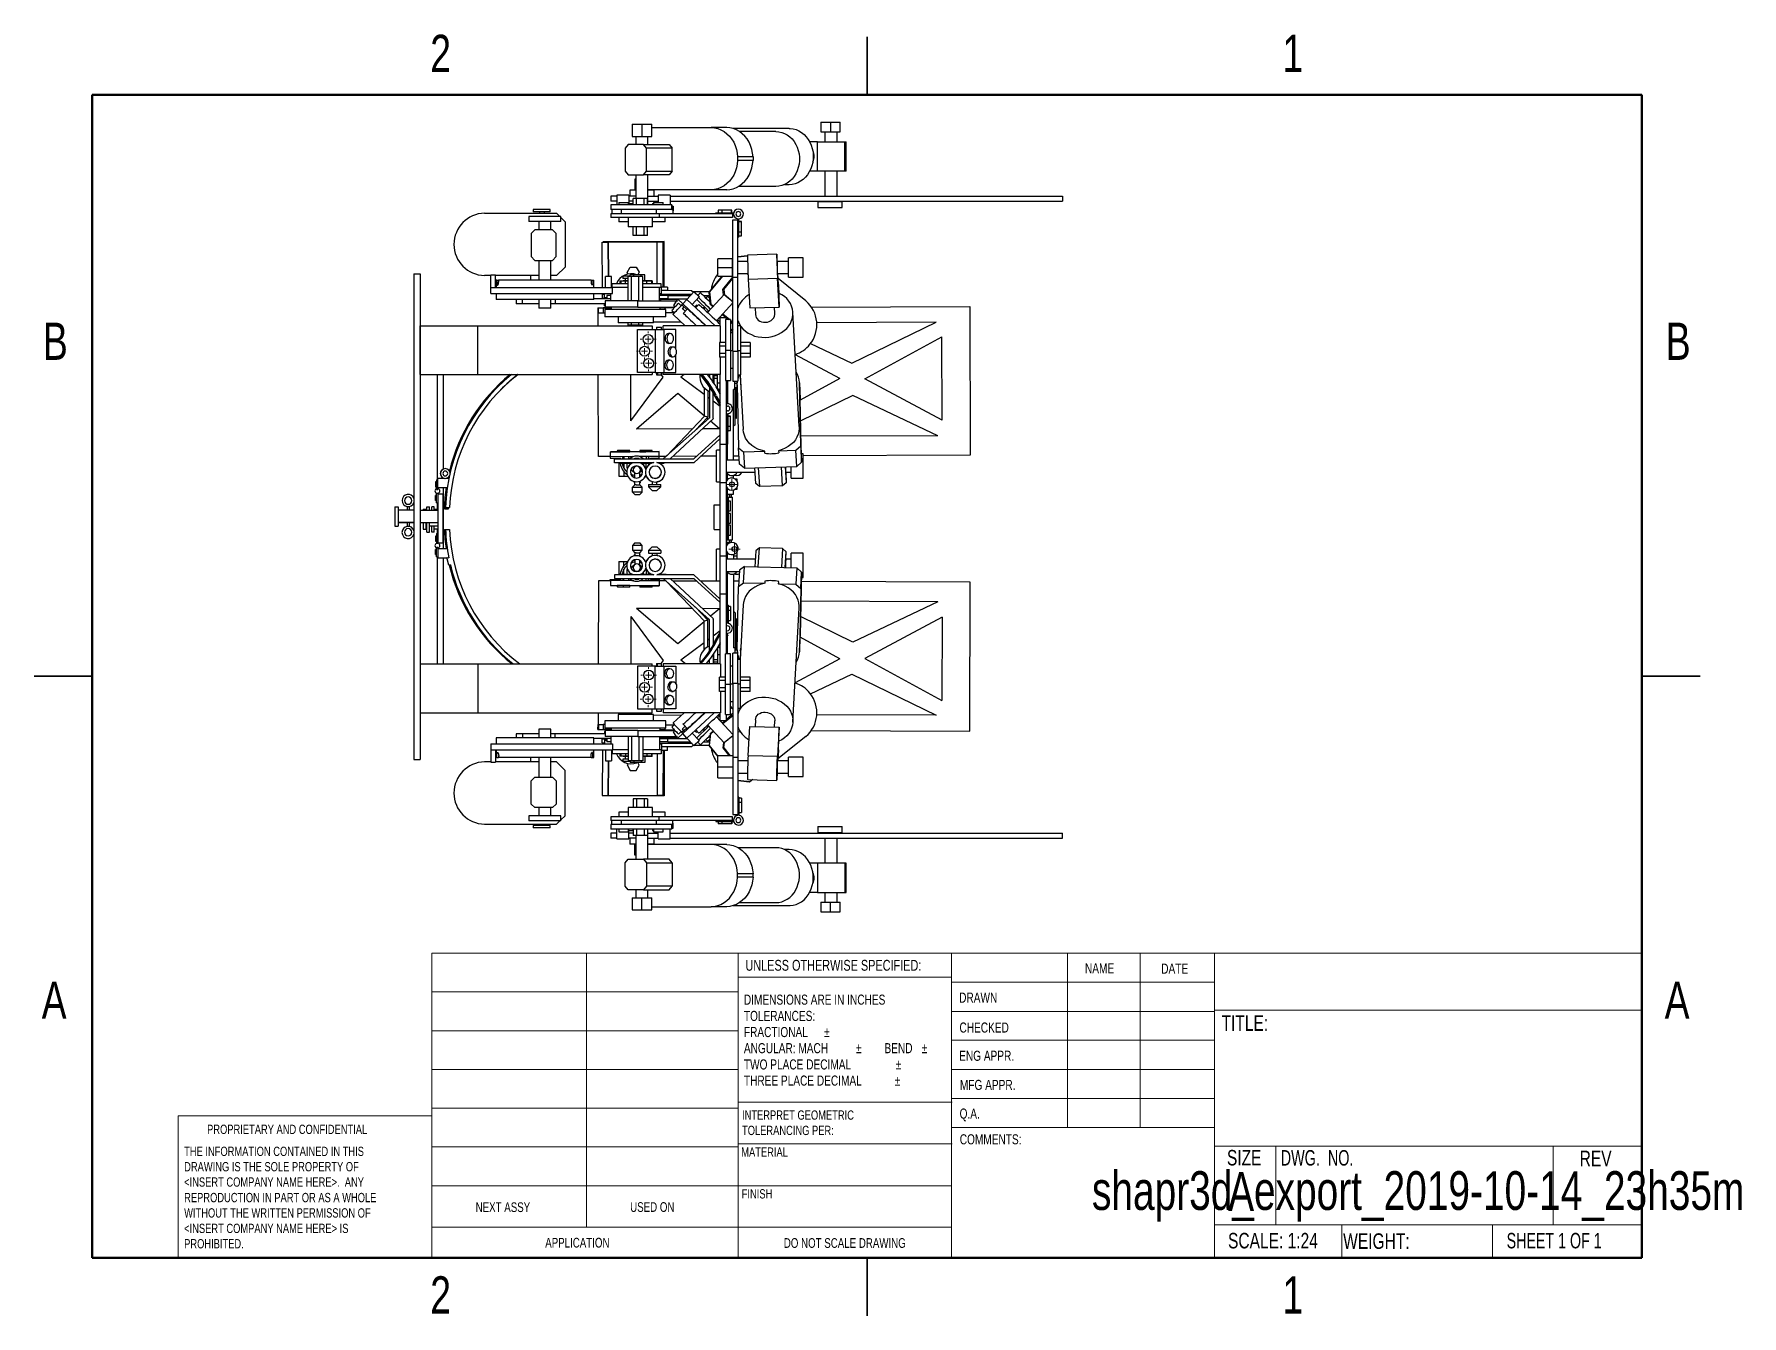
# Model space of a CAD drawing. Header units: inches. Extents: x 0.1 to 11.1, y 0.1 to 8.4.
import ezdxf

# ---------------------------------------------------------------- set-up
doc = ezdxf.new("R2010")
doc.units = ezdxf.units.IN
doc.header["$MEASUREMENT"] = 0
doc.styles.add('SLDTEXTSTYLE0', font='TXT', dxfattribs={"width": 0.75})
doc.styles.add('SLDTEXTSTYLE1', font='TXT', dxfattribs={"width": 0.6875})
doc.styles.add('SLDTEXTSTYLE2', font='TXT', dxfattribs={"width": 0.694444})

msp = doc.modelspace()

# ---------------------------------------------------------------- texts
at = {"color": 7, "linetype": 'Continuous', "lineweight": 0}
for s, insert, char_height, attachment_point, style in [('2', (2.748, 8.388), 0.24, 2, 'SLDTEXTSTYLE0'), ('1', (8.248, 8.388), 0.24, 2, 'SLDTEXTSTYLE0'), ('B', (0.262, 6.531), 0.24, 2, 'SLDTEXTSTYLE0'), ('B', (10.734, 6.531), 0.24, 2, 'SLDTEXTSTYLE0'), ('UNLESS OTHERWISE SPECIFIED:', (4.715, 2.421), 0.07, 1, 'SLDTEXTSTYLE0'), ('NAME', (6.906, 2.399), 0.065, 1, 'SLDTEXTSTYLE0'), ('DATE', (7.398, 2.397), 0.065, 1, 'SLDTEXTSTYLE0'), ('A', (0.254, 2.281), 0.24, 2, 'SLDTEXTSTYLE0'), ('DRAWN', (6.094, 2.21), 0.065, 1, 'SLDTEXTSTYLE0'), ('A', (10.727, 2.281), 0.24, 2, 'SLDTEXTSTYLE0'), ('CHECKED', (6.096, 2.017), 0.065, 1, 'SLDTEXTSTYLE0'), ('TITLE:', (7.787, 2.063), 0.1, 1, 'SLDTEXTSTYLE0'), ('ENG APPR.', (6.094, 1.835), 0.065, 1, 'SLDTEXTSTYLE0'), ('MFG APPR.', (6.099, 1.647), 0.065, 1, 'SLDTEXTSTYLE0'), ('Q.A.', (6.097, 1.462), 0.065, 1, 'SLDTEXTSTYLE0'), ('PROPRIETARY AND CONFIDENTIAL', (1.241, 1.358), 0.06, 1, 'SLDTEXTSTYLE0'), ('COMMENTS:', (6.098, 1.296), 0.065, 1, 'SLDTEXTSTYLE0'), ('MATERIAL', (4.688, 1.211), 0.06, 1, 'SLDTEXTSTYLE0'), ('SIZE', (7.822, 1.195), 0.1, 1, 'SLDTEXTSTYLE0'), ('DWG.  NO.', (8.169, 1.194), 0.1, 1, 'SLDTEXTSTYLE2'), ('REV', (10.098, 1.19), 0.1, 1, 'SLDTEXTSTYLE0'), ('shapr3d_export_2019-10-14_23h35m', (9.056, 1.058), 0.25, 2, 'SLDTEXTSTYLE0'), ('A', (7.83, 1.052), 0.25, 1, 'SLDTEXTSTYLE0'), ('FINISH', (4.691, 0.942), 0.06, 1, 'SLDTEXTSTYLE0'), ('NEXT ASSY', (2.974, 0.857), 0.0625, 1, 'SLDTEXTSTYLE0'), ('USED ON', (3.971, 0.858), 0.0625, 1, 'SLDTEXTSTYLE0'), ('SCALE: 1:24', (7.829, 0.66), 0.1, 1, 'SLDTEXTSTYLE0'), ('SHEET 1 OF 1', (9.627, 0.66), 0.1, 1, 'SLDTEXTSTYLE1'), ('APPLICATION', (3.423, 0.628), 0.0625, 1, 'SLDTEXTSTYLE0'), ('DO NOT SCALE DRAWING', (5.356, 0.626), 0.0625, 2, 'SLDTEXTSTYLE0'), ('WEIGHT:', (8.572, 0.657), 0.1, 1, 'SLDTEXTSTYLE0'), ('2', (2.748, 0.38), 0.24, 2, 'SLDTEXTSTYLE0'), ('1', (8.248, 0.38), 0.24, 2, 'SLDTEXTSTYLE0')]:
    msp.add_mtext(s, dxfattribs=dict(at, insert=insert, char_height=char_height, attachment_point=attachment_point, style=style))

# ---------------------------------------------------------------- blocks, each defined once
blk = doc.blocks.new('SW_NOTE_0')
at = {"color": 0, "linetype": 'Continuous', "lineweight": 0, "char_height": 0.06, "attachment_point": 1, "style": 'SLDTEXTSTYLE0'}
for s, insert in [('INTERPRET GEOMETRIC', (0, 0.077)), ('TOLERANCING PER:', (0, -0.022))]:
    blk.add_mtext(s, dxfattribs=dict(at, insert=insert))
blk = doc.blocks.new('SW_NOTE_1')
at = {"color": 0, "linetype": 'Continuous', "lineweight": 0, "char_height": 0.065, "attachment_point": 1, "style": 'SLDTEXTSTYLE0'}
for s, insert in [('DIMENSIONS ARE IN INCHES', (0, 0.084)), ('TOLERANCES:', (0, -0.021)), ('FRACTIONAL', (0, -0.125)), ('%%p', (0.518, -0.125)), ('ANGULAR: MACH', (0, -0.229)), ('%%p', (0.723, -0.229)), ('BEND', (0.907, -0.229)), ('%%p', (1.148, -0.229)), ('TWO PLACE DECIMAL', (0, -0.334)), ('THREE PLACE DECIMAL', (0, -0.438)), ('%%p', (0.979, -0.334)), ('%%p', (0.974, -0.438))]:
    blk.add_mtext(s, dxfattribs=dict(at, insert=insert))
blk = doc.blocks.new('SW_NOTE_2')
at = {"color": 0, "linetype": 'Continuous', "lineweight": 0, "char_height": 0.06, "attachment_point": 1, "style": 'SLDTEXTSTYLE0'}
for s, insert in [('THE INFORMATION CONTAINED IN THIS', (0, 0.077)), ('DRAWING IS THE SOLE PROPERTY OF', (0, -0.022)), ('<INSERT COMPANY NAME HERE>.  ANY', (0, -0.121)), ('REPRODUCTION IN PART OR AS A WHOLE', (0, -0.221)), ('WITHOUT THE WRITTEN PERMISSION OF', (0, -0.32)), ('<INSERT COMPANY NAME HERE> IS', (0, -0.42)), ('PROHIBITED.', (0, -0.519))]:
    blk.add_mtext(s, dxfattribs=dict(at, insert=insert))
blk = doc.blocks.new('SW_CENTERMARKSYMBOL_0')
at = {"color": 0, "linetype": 'Continuous', "lineweight": 0}
for p, q in [((-0.04, 0), (-0.051, 0)), ((0, 0), (-0.02, 0)), ((0, 0.04), (0, 0.051)), ((0, 0), (0, 0.02)), ((0, 0), (0, -0.02)), ((0, 0), (0.02, 0)), ((0.04, 0), (0.051, 0)), ((0, -0.04), (0, -0.051))]:
    blk.add_line(p, q, dxfattribs=at)
blk = doc.blocks.new('SW_CENTERMARKSYMBOL_1')
at = {"color": 0, "linetype": 'Continuous', "lineweight": 0}
for p, q in [((-0.04, 0), (-0.051, 0)), ((0, 0), (-0.02, 0)), ((0, 0.04), (0, 0.051)), ((0, 0), (0, 0.02)), ((0, 0), (0, -0.02)), ((0, 0), (0.02, 0)), ((0.04, 0), (0.051, 0)), ((0, -0.04), (0, -0.051))]:
    blk.add_line(p, q, dxfattribs=at)
blk = doc.blocks.new('SW_CENTERMARKSYMBOL_2')
at = {"color": 0, "linetype": 'Continuous', "lineweight": 0}
for p, q in [((-0.04, 0), (-0.051, 0)), ((0, 0), (-0.02, 0)), ((0, 0.04), (0, 0.051)), ((0, 0), (0, 0.02)), ((0, 0), (0, -0.02)), ((0, 0), (0.02, 0)), ((0.04, 0), (0.051, 0)), ((0, -0.04), (0, -0.051))]:
    blk.add_line(p, q, dxfattribs=at)
blk = doc.blocks.new('SW_CENTERMARKSYMBOL_3')
at = {"color": 0, "linetype": 'Continuous', "lineweight": 0}
for p, q in [((-0.04, 0), (-0.051, 0)), ((0, 0), (-0.02, 0)), ((0, 0.04), (0, 0.051)), ((0, 0), (0, 0.02)), ((0, 0), (0, -0.02)), ((0, 0), (0.02, 0)), ((0.04, 0), (0.051, 0)), ((0, -0.04), (0, -0.051))]:
    blk.add_line(p, q, dxfattribs=at)
blk = doc.blocks.new('SW_CENTERMARKSYMBOL_4')
at = {"color": 0, "linetype": 'Continuous', "lineweight": 0}
for p, q in [((-0.04, 0), (-0.051, 0)), ((0, 0), (-0.02, 0)), ((0, 0.04), (0, 0.051)), ((0, 0), (0, 0.02)), ((0, 0), (0, -0.02)), ((0, 0), (0.02, 0)), ((0.04, 0), (0.051, 0)), ((0, -0.04), (0, -0.051))]:
    blk.add_line(p, q, dxfattribs=at)
blk = doc.blocks.new('SW_CENTERMARKSYMBOL_5')
at = {"color": 0, "linetype": 'Continuous', "lineweight": 0}
for p, q in [((-0.04, 0), (-0.051, 0)), ((0, 0), (-0.02, 0)), ((0, 0.04), (0, 0.051)), ((0, 0), (0, 0.02)), ((0, 0), (0, -0.02)), ((0, 0), (0.02, 0)), ((0.04, 0), (0.051, 0)), ((0, -0.04), (0, -0.051))]:
    blk.add_line(p, q, dxfattribs=at)
blk = doc.blocks.new('SW_CENTERMARKSYMBOL_6')
at = {"color": 0, "linetype": 'Continuous', "lineweight": 0}
for p, q in [((-0.02, 0), (-0.036, 0)), ((0, 0), (-0.02, 0)), ((0, 0.02), (0, 0.036)), ((0, 0), (0, 0.02)), ((0, 0), (0, -0.02)), ((0, 0), (0.02, 0)), ((0.02, 0), (0.036, 0)), ((0, -0.02), (0, -0.036))]:
    blk.add_line(p, q, dxfattribs=at)
blk = doc.blocks.new('SW_CENTERMARKSYMBOL_7')
at = {"color": 0, "linetype": 'Continuous', "lineweight": 0}
for p, q in [((-0.02, 0), (-0.036, 0)), ((0, 0), (-0.02, 0)), ((0, 0.02), (0, 0.036)), ((0, 0), (0, 0.02)), ((0, 0), (0, -0.02)), ((0, 0), (0.02, 0)), ((0.02, 0), (0.036, 0)), ((0, -0.02), (0, -0.036))]:
    blk.add_line(p, q, dxfattribs=at)

# ---------------------------------------------------------------- linework, layer by layer
at = {"color": 7, "linetype": 'Continuous', "lineweight": 25}
for p, q in [((5.5, 8.375), (5.5, 8)), ((5.5, 8), (5.5, 8.375)), ((5.201, 7.824), (5.201, 7.761)), ((5.201, 7.824), (5.264, 7.824)), ((5.264, 7.824), (5.264, 7.761)), ((5.264, 7.824), (5.327, 7.824)), ((5.327, 7.761), (5.327, 7.824)), ((3.984, 7.811), (3.984, 7.732)), ((3.984, 7.811), (4.047, 7.811)), ((3.984, 7.732), (4.047, 7.732)), ((4.007, 7.732), (4.007, 7.681)), ((4.047, 7.811), (4.11, 7.811)), ((4.047, 7.811), (4.047, 7.732)), ((4.047, 7.732), (4.11, 7.732)), ((4.086, 7.681), (4.086, 7.732)), ((4.11, 7.732), (4.11, 7.811)), ((4.11, 7.79), (4.494, 7.79)), ((4.594, 7.79), (4.494, 7.79)), ((4.997, 7.783), (4.636, 7.783)), ((4.912, 7.764), (4.677, 7.764)), ((5.201, 7.761), (5.264, 7.761)), ((5.227, 7.761), (5.227, 7.698)), ((5.264, 7.761), (5.327, 7.761)), ((5.306, 7.698), (5.306, 7.761)), ((3.959, 7.681), (3.939, 7.657)), ((3.939, 7.657), (3.939, 7.508)), ((4.057, 7.681), (3.959, 7.681)), ((4.077, 7.657), (4.057, 7.681)), ((4.057, 7.681), (4.223, 7.681)), ((4.077, 7.508), (4.077, 7.657)), ((4.243, 7.657), (4.077, 7.657)), ((4.223, 7.681), (4.243, 7.657)), ((4.243, 7.508), (4.243, 7.657)), ((5.179, 7.698), (5.129, 7.698)), ((5.179, 7.509), (5.179, 7.698)), ((5.179, 7.698), (5.356, 7.698)), ((5.356, 7.509), (5.356, 7.698)), ((5.356, 7.698), (5.364, 7.698)), ((5.364, 7.509), (5.364, 7.698)), ((3.939, 7.508), (3.959, 7.484)), ((4.057, 7.484), (4.077, 7.508)), ((4.077, 7.508), (4.243, 7.508)), ((4.243, 7.508), (4.223, 7.484)), ((4.664, 7.6), (4.664, 7.578)), ((4.764, 7.6), (4.664, 7.6)), ((4.764, 7.578), (4.664, 7.578)), ((4.764, 7.6), (4.764, 7.578)), ((5.179, 7.509), (5.131, 7.509)), ((5.356, 7.509), (5.179, 7.509)), ((5.227, 7.509), (5.227, 7.346)), ((5.306, 7.346), (5.306, 7.509)), ((5.364, 7.509), (5.356, 7.509)), ((3.959, 7.484), (4.057, 7.484)), ((3.97, 7.386), (3.97, 7.346)), ((4.007, 7.386), (3.97, 7.386)), ((4.001, 7.457), (4.001, 7.386)), ((4.007, 7.457), (4.001, 7.457)), ((4.007, 7.484), (4.007, 7.331)), ((4.223, 7.484), (4.057, 7.484)), ((4.086, 7.291), (4.086, 7.484)), ((4.494, 7.388), (4.086, 7.388)), ((4.127, 7.386), (4.086, 7.386)), ((4.096, 7.388), (4.096, 7.386)), ((4.127, 7.346), (4.127, 7.386)), ((4.594, 7.388), (4.494, 7.388)), ((4.912, 7.409), (4.669, 7.409)), ((4.997, 7.421), (4.966, 7.421)), ((3.847, 7.346), (3.847, 7.315)), ((3.884, 7.346), (3.847, 7.346)), ((3.884, 7.315), (3.847, 7.315)), ((3.847, 7.291), (3.847, 7.26)), ((4.241, 7.291), (3.847, 7.291)), ((3.962, 7.353), (3.884, 7.353)), ((3.884, 7.353), (3.884, 7.291)), ((3.897, 7.307), (3.897, 7.291)), ((3.897, 7.307), (3.929, 7.307)), ((3.929, 7.307), (3.96, 7.307)), ((3.96, 7.291), (3.96, 7.307)), ((3.962, 7.353), (3.962, 7.291)), ((4.007, 7.346), (3.962, 7.346)), ((3.99, 7.315), (3.962, 7.315)), ((3.962, 7.299), (3.99, 7.299)), ((3.99, 7.291), (3.99, 7.331)), ((4.013, 7.331), (3.99, 7.331)), ((3.99, 7.291), (3.99, 7.299)), ((4.013, 7.291), (4.013, 7.331)), ((4.061, 7.331), (4.013, 7.331)), ((4.084, 7.331), (4.061, 7.331)), ((4.061, 7.291), (4.061, 7.331)), ((4.084, 7.291), (4.084, 7.331)), ((4.086, 7.346), (4.151, 7.346)), ((4.086, 7.315), (4.151, 7.315)), ((4.116, 7.299), (4.116, 7.291)), ((4.116, 7.299), (4.122, 7.299)), ((4.122, 7.307), (4.122, 7.291)), ((4.122, 7.307), (4.153, 7.307)), ((4.23, 7.353), (4.151, 7.353)), ((4.151, 7.353), (4.151, 7.307)), ((4.153, 7.307), (4.185, 7.307)), ((4.185, 7.291), (4.185, 7.307)), ((4.23, 7.353), (4.23, 7.291)), ((4.23, 7.346), (6.761, 7.346)), ((4.23, 7.315), (6.761, 7.315)), ((4.241, 7.26), (4.241, 7.291)), ((4.241, 7.291), (4.241, 7.26)), ((4.241, 7.291), (4.241, 7.291)), ((4.241, 7.283), (4.248, 7.283)), ((4.248, 7.283), (4.248, 7.252)), ((5.182, 7.312), (5.182, 7.273)), ((5.182, 7.312), (5.26, 7.312)), ((5.227, 7.315), (5.227, 7.312)), ((5.26, 7.312), (5.339, 7.312)), ((5.306, 7.312), (5.306, 7.315)), ((5.339, 7.273), (5.339, 7.312)), ((6.761, 7.346), (6.761, 7.315)), ((3.031, 7.237), (3.495, 7.237)), ((3.318, 7.215), (3.318, 7.184)), ((3.523, 7.215), (3.318, 7.215)), ((3.523, 7.184), (3.318, 7.184)), ((3.345, 7.261), (3.345, 7.245)), ((3.455, 7.261), (3.345, 7.261)), ((3.455, 7.245), (3.345, 7.245)), ((3.381, 7.184), (3.381, 7.13)), ((3.386, 7.245), (3.386, 7.237)), ((3.418, 7.237), (3.418, 7.245)), ((3.455, 7.245), (3.455, 7.261)), ((3.46, 7.13), (3.46, 7.184)), ((3.495, 7.237), (3.517, 7.215)), ((3.523, 7.184), (3.523, 7.215)), ((3.523, 7.209), (3.551, 7.182)), ((3.551, 7.182), (3.551, 6.89)), ((3.846, 7.233), (3.846, 7.209)), ((4.159, 7.233), (3.846, 7.233)), ((4.159, 7.209), (3.846, 7.209)), ((4.241, 7.26), (3.847, 7.26)), ((3.852, 7.26), (3.852, 7.233)), ((3.897, 7.209), (3.897, 7.181)), ((3.958, 7.181), (3.897, 7.181)), ((3.914, 7.26), (3.914, 7.233)), ((3.958, 7.209), (3.958, 7.15)), ((4.116, 7.15), (4.116, 7.209)), ((4.196, 7.181), (4.116, 7.181)), ((4.142, 7.233), (4.142, 7.26)), ((4.159, 7.233), (4.159, 7.209)), ((4.631, 7.233), (4.159, 7.233)), ((4.631, 7.209), (4.159, 7.209)), ((4.196, 7.181), (4.196, 7.209)), ((4.241, 7.26), (4.241, 7.26)), ((4.241, 7.26), (4.246, 7.26)), ((4.246, 7.26), (4.246, 7.233)), ((4.246, 7.252), (4.248, 7.252)), ((4.524, 7.233), (4.524, 7.24)), ((4.524, 7.24), (4.639, 7.24)), ((4.539, 7.256), (4.539, 7.24)), ((4.562, 7.256), (4.539, 7.256)), ((4.562, 7.256), (4.562, 7.24)), ((4.625, 7.256), (4.562, 7.256)), ((4.625, 7.24), (4.625, 7.256)), ((4.627, 7.256), (4.625, 7.256)), ((4.627, 7.24), (4.627, 7.256)), ((4.631, 7.233), (4.631, 7.209)), ((4.631, 7.232), (4.638, 7.232)), ((4.634, 7.195), (4.666, 7.195)), ((4.634, 6.824), (4.634, 7.195)), ((4.666, 7.195), (4.666, 7.201)), ((4.666, 6.824), (4.666, 7.195)), ((4.673, 7.083), (4.673, 7.201)), ((4.689, 7.183), (4.673, 7.183)), ((4.689, 7.181), (4.673, 7.181)), ((4.689, 7.181), (4.689, 7.183)), ((4.689, 7.15), (4.689, 7.181)), ((5.182, 7.273), (5.26, 7.273)), ((5.26, 7.273), (5.339, 7.273)), ((3.332, 7.107), (3.355, 7.13)), ((3.332, 7.107), (3.332, 6.957)), ((3.469, 7.13), (3.355, 7.13)), ((3.469, 7.13), (3.493, 7.107)), ((3.493, 6.957), (3.493, 7.107)), ((4.19, 7.054), (3.796, 7.053)), ((4.19, 7.054), (3.796, 7.053)), ((3.796, 7.053), (3.796, 7.053)), ((3.796, 7.053), (3.796, 7.051)), ((4.116, 7.15), (3.958, 7.15)), ((3.99, 7.094), (3.99, 7.15)), ((4.013, 7.094), (3.99, 7.094)), ((4.013, 7.094), (4.013, 7.15)), ((4.061, 7.094), (4.013, 7.094)), ((4.061, 7.094), (4.061, 7.15)), ((4.084, 7.094), (4.061, 7.094)), ((4.084, 7.094), (4.084, 7.15)), ((4.19, 7.054), (4.19, 7.054)), ((4.191, 6.761), (4.19, 7.054)), ((4.191, 6.761), (4.19, 7.054)), ((4.673, 7.083), (4.666, 7.083)), ((4.673, 7.118), (4.689, 7.118)), ((4.673, 7.091), (4.689, 7.091)), ((4.689, 7.118), (4.689, 7.15)), ((4.689, 7.091), (4.689, 7.118)), ((3.355, 6.933), (3.332, 6.957)), ((3.493, 6.957), (3.469, 6.933)), ((3.792, 6.758), (3.791, 7.051)), ((3.791, 7.051), (3.793, 7.051)), ((3.793, 7.051), (4.186, 7.052)), ((3.793, 7.051), (3.83, 7.051)), ((3.793, 7.051), (3.793, 7.051)), ((3.83, 7.051), (4.145, 7.052)), ((3.831, 6.829), (3.83, 7.051)), ((3.83, 7.051), (3.831, 6.829)), ((4.146, 6.782), (4.145, 7.052)), ((4.184, 7.052), (4.145, 7.052)), ((4.185, 6.761), (4.184, 7.052)), ((4.184, 7.052), (4.186, 6.761)), ((4.184, 7.052), (4.186, 7.052)), ((4.186, 7.052), (4.186, 7.052)), ((4.186, 7.052), (4.187, 6.761)), ((4.186, 7.052), (4.187, 6.761)), ((4.728, 6.962), (4.666, 6.955)), ((4.666, 6.955), (4.728, 6.962)), ((4.666, 6.955), (4.666, 6.955)), ((4.666, 6.955), (4.666, 6.954)), ((4.917, 6.973), (4.728, 6.967)), ((4.92, 6.926), (4.918, 6.964)), ((5.088, 6.95), (4.993, 6.95)), ((4.993, 6.887), (4.993, 6.95)), ((5.088, 6.887), (5.088, 6.95)), ((2.576, 6.847), (2.615, 6.847)), ((2.576, 6.847), (2.576, 3.713)), ((2.615, 6.847), (2.615, 3.713)), ((3.071, 6.835), (3.031, 6.835)), ((3.102, 6.837), (3.071, 6.837)), ((3.071, 6.758), (3.071, 6.837)), ((3.102, 6.758), (3.102, 6.837)), ((3.381, 6.835), (3.102, 6.835)), ((3.329, 6.835), (3.329, 6.806)), ((3.355, 6.933), (3.469, 6.933)), ((3.381, 6.933), (3.381, 6.806)), ((3.46, 6.806), (3.46, 6.933)), ((3.495, 6.835), (3.46, 6.835)), ((3.551, 6.89), (3.495, 6.835)), ((3.951, 6.855), (3.971, 6.889)), ((3.958, 6.845), (3.951, 6.855)), ((3.971, 6.889), (4.01, 6.89)), ((3.971, 6.889), (4.01, 6.89)), ((3.971, 6.889), (3.971, 6.889)), ((3.971, 6.829), (3.971, 6.84)), ((3.994, 6.84), (3.971, 6.84)), ((3.994, 6.829), (3.994, 6.84)), ((4.042, 6.84), (3.994, 6.84)), ((4.01, 6.89), (4.03, 6.856)), ((4.01, 6.89), (4.01, 6.89)), ((4.01, 6.89), (4.03, 6.856)), ((4.03, 6.856), (4.021, 6.84)), ((4.03, 6.856), (4.021, 6.84)), ((4.03, 6.856), (4.03, 6.856)), ((4.042, 6.829), (4.042, 6.84)), ((4.065, 6.84), (4.042, 6.84)), ((4.065, 6.801), (4.065, 6.84)), ((4.536, 6.845), (4.534, 6.841)), ((4.631, 6.942), (4.536, 6.942)), ((4.536, 6.887), (4.536, 6.942)), ((4.536, 6.887), (4.631, 6.887)), ((4.536, 6.832), (4.536, 6.887)), ((4.631, 6.887), (4.631, 6.942)), ((4.634, 6.926), (4.631, 6.926)), ((4.631, 6.832), (4.631, 6.887)), ((4.631, 6.848), (4.634, 6.848)), ((4.729, 6.926), (4.666, 6.926)), ((4.666, 6.848), (4.731, 6.848)), ((4.723, 6.848), (4.731, 6.841)), ((4.993, 6.926), (4.919, 6.926)), ((4.921, 6.848), (4.993, 6.848)), ((4.929, 6.777), (4.925, 6.848)), ((4.993, 6.824), (4.993, 6.887)), ((5.088, 6.824), (5.088, 6.887)), ((3.071, 6.758), (3.858, 6.758)), ((3.071, 6.719), (3.071, 6.758)), ((3.106, 6.806), (3.106, 6.758)), ((3.111, 6.806), (3.106, 6.806)), ((3.111, 6.806), (3.122, 6.806)), ((3.719, 6.806), (3.122, 6.806)), ((3.719, 6.806), (3.731, 6.806)), ((3.731, 6.806), (3.736, 6.806)), ((3.736, 6.758), (3.736, 6.806)), ((3.85, 6.829), (3.811, 6.829)), ((3.85, 6.829), (3.811, 6.829)), ((3.811, 6.758), (3.811, 6.829)), ((3.811, 6.829), (3.811, 6.829)), ((3.85, 6.758), (3.85, 6.829)), ((3.85, 6.829), (3.85, 6.829)), ((3.85, 6.774), (3.856, 6.774)), ((3.856, 6.758), (3.856, 6.782)), ((3.958, 6.782), (3.856, 6.782)), ((3.858, 6.719), (3.858, 6.758)), ((3.958, 6.758), (3.858, 6.758)), ((3.904, 6.798), (3.904, 6.782)), ((3.91, 6.798), (3.904, 6.798)), ((3.91, 6.798), (3.91, 6.782)), ((3.941, 6.798), (3.91, 6.798)), ((3.924, 6.832), (3.924, 6.816)), ((3.971, 6.832), (3.924, 6.832)), ((3.958, 6.816), (3.924, 6.816)), ((3.925, 6.801), (3.925, 6.798)), ((3.958, 6.801), (3.925, 6.801)), ((3.939, 6.816), (3.939, 6.801)), ((3.958, 6.798), (3.941, 6.798)), ((3.941, 6.782), (3.941, 6.798)), ((3.958, 6.672), (3.958, 6.829)), ((3.98, 6.829), (3.958, 6.829)), ((3.98, 6.672), (3.98, 6.829)), ((4.028, 6.829), (3.98, 6.829)), ((4.028, 6.672), (4.028, 6.829)), ((4.052, 6.829), (4.028, 6.829)), ((4.052, 6.672), (4.052, 6.829)), ((4.114, 6.801), (4.052, 6.801)), ((4.078, 6.798), (4.052, 6.798)), ((4.171, 6.782), (4.052, 6.782)), ((4.171, 6.758), (4.052, 6.758)), ((4.078, 6.782), (4.078, 6.798)), ((4.11, 6.798), (4.078, 6.798)), ((4.11, 6.782), (4.11, 6.798)), ((4.114, 6.801), (4.114, 6.782)), ((4.161, 6.672), (4.161, 6.758)), ((4.171, 6.758), (4.171, 6.782)), ((4.171, 6.761), (4.173, 6.761)), ((4.171, 6.758), (4.173, 6.758)), ((4.173, 6.758), (4.173, 6.761)), ((4.212, 6.761), (4.173, 6.761)), ((4.173, 6.719), (4.173, 6.758)), ((4.367, 6.737), (4.173, 6.738)), ((4.212, 6.738), (4.173, 6.738)), ((4.186, 6.738), (4.186, 6.738)), ((4.186, 6.738), (4.186, 6.738)), ((4.188, 6.738), (4.188, 6.738)), ((4.188, 6.738), (4.188, 6.738)), ((4.191, 6.738), (4.191, 6.738)), ((4.191, 6.738), (4.191, 6.738)), ((4.212, 6.761), (4.212, 6.738)), ((4.382, 6.729), (4.337, 6.681)), ((4.379, 6.726), (4.367, 6.737)), ((4.383, 6.73), (4.375, 6.73)), ((4.382, 6.729), (4.383, 6.73)), ((4.417, 6.697), (4.382, 6.729)), ((4.418, 6.698), (4.383, 6.73)), ((4.481, 6.73), (4.383, 6.73)), ((4.425, 6.725), (4.408, 6.707)), ((4.563, 6.832), (4.48, 6.729)), ((4.48, 6.729), (4.483, 6.729)), ((4.488, 6.651), (4.48, 6.729)), ((4.567, 6.832), (4.483, 6.729)), ((4.483, 6.729), (4.491, 6.651)), ((4.536, 6.832), (4.631, 6.832)), ((4.57, 6.744), (4.634, 6.824)), ((4.57, 6.744), (4.575, 6.744)), ((4.573, 6.711), (4.57, 6.744)), ((4.575, 6.744), (4.634, 6.817)), ((4.575, 6.744), (4.579, 6.711)), ((4.634, 6.348), (4.634, 6.824)), ((4.634, 6.824), (4.666, 6.824)), ((4.666, 6.348), (4.666, 6.824)), ((4.732, 6.812), (4.921, 6.818)), ((4.732, 6.812), (4.743, 6.626)), ((4.932, 6.632), (4.921, 6.818)), ((5.105, 6.671), (4.926, 6.815)), ((4.929, 6.777), (4.932, 6.632)), ((4.993, 6.824), (5.088, 6.824)), ((3.071, 6.719), (3.858, 6.719)), ((3.106, 6.719), (3.106, 6.68)), ((3.736, 6.68), (3.106, 6.68)), ((3.236, 6.68), (3.236, 6.653)), ((3.276, 6.653), (3.236, 6.653)), ((3.381, 6.653), (3.276, 6.653)), ((3.381, 6.68), (3.381, 6.625)), ((3.46, 6.625), (3.381, 6.625)), ((3.46, 6.625), (3.46, 6.68)), ((3.488, 6.653), (3.46, 6.653)), ((3.488, 6.68), (3.488, 6.653)), ((3.809, 6.653), (3.488, 6.653)), ((3.736, 6.68), (3.736, 6.719)), ((3.82, 6.684), (3.736, 6.684)), ((3.763, 6.626), (3.764, 6.626)), ((3.763, 6.626), (3.764, 6.626)), ((3.763, 6.626), (3.764, 6.594)), ((3.764, 6.626), (3.766, 6.626)), ((3.764, 6.626), (3.764, 6.626)), ((3.764, 6.626), (3.764, 6.626)), ((3.764, 6.626), (3.846, 6.626)), ((3.764, 6.511), (3.764, 6.626)), ((3.766, 6.626), (3.845, 6.626)), ((3.766, 6.594), (3.766, 6.626)), ((3.805, 6.712), (3.79, 6.712)), ((3.79, 6.712), (3.79, 6.688)), ((3.805, 6.688), (3.79, 6.688)), ((3.79, 6.688), (3.79, 6.684)), ((3.792, 6.712), (3.792, 6.719)), ((3.796, 6.626), (3.796, 6.594)), ((3.805, 6.684), (3.805, 6.719)), ((3.805, 6.64), (3.805, 6.653)), ((3.805, 6.64), (3.809, 6.64)), ((3.807, 6.617), (3.807, 6.569)), ((4.201, 6.617), (3.807, 6.617)), ((3.809, 6.694), (3.809, 6.686)), ((3.809, 6.694), (3.82, 6.694)), ((3.809, 6.686), (3.82, 6.686)), ((3.809, 6.672), (3.809, 6.632)), ((4.021, 6.672), (3.809, 6.672)), ((4.021, 6.632), (3.809, 6.632)), ((3.82, 6.706), (3.82, 6.684)), ((3.846, 6.706), (3.82, 6.706)), ((3.846, 6.684), (3.82, 6.684)), ((3.846, 6.672), (3.846, 6.719)), ((3.846, 6.617), (3.846, 6.632)), ((3.849, 6.632), (3.849, 6.617)), ((4.021, 6.632), (4.021, 6.672)), ((4.021, 6.672), (4.268, 6.672)), ((4.021, 6.632), (4.257, 6.632)), ((4.161, 6.719), (4.173, 6.719)), ((4.161, 6.714), (4.367, 6.714)), ((4.214, 6.706), (4.161, 6.706)), ((4.214, 6.684), (4.161, 6.684)), ((4.164, 6.684), (4.164, 6.672)), ((4.164, 6.684), (4.275, 6.684)), ((4.164, 6.617), (4.164, 6.632)), ((4.164, 6.628), (4.256, 6.628)), ((4.164, 6.628), (4.256, 6.628)), ((4.271, 6.68), (4.169, 6.68)), ((4.169, 6.672), (4.169, 6.68)), ((4.175, 6.684), (4.175, 6.68)), ((4.186, 6.68), (4.186, 6.684)), ((4.186, 6.684), (4.186, 6.68)), ((4.188, 6.684), (4.188, 6.68)), ((4.188, 6.684), (4.188, 6.68)), ((4.191, 6.68), (4.191, 6.684)), ((4.191, 6.68), (4.191, 6.684)), ((4.192, 6.68), (4.192, 6.684)), ((4.196, 6.617), (4.196, 6.628)), ((4.201, 6.569), (4.201, 6.617)), ((4.214, 6.706), (4.214, 6.684)), ((4.214, 6.706), (4.361, 6.706)), ((4.276, 6.684), (4.25, 6.641)), ((4.25, 6.641), (4.26, 6.632)), ((4.257, 6.632), (4.259, 6.632)), ((4.271, 6.68), (4.272, 6.679)), ((4.272, 6.67), (4.272, 6.672)), ((4.272, 6.672), (4.275, 6.672)), ((4.275, 6.672), (4.275, 6.672)), ((4.276, 6.684), (4.31, 6.652)), ((4.276, 6.684), (4.34, 6.684)), ((4.3, 6.64), (4.282, 6.656)), ((4.305, 6.646), (4.31, 6.652)), ((4.337, 6.617), (4.305, 6.646)), ((4.318, 6.634), (4.308, 6.622)), ((4.337, 6.681), (4.31, 6.652)), ((4.31, 6.652), (4.462, 6.511)), ((4.341, 6.621), (4.313, 6.591)), ((4.337, 6.681), (4.52, 6.511)), ((4.367, 6.713), (4.367, 6.714)), ((4.417, 6.697), (4.372, 6.649)), ((4.399, 6.645), (4.388, 6.634)), ((4.414, 6.649), (4.394, 6.628)), ((4.478, 6.605), (4.401, 6.68)), ((4.417, 6.697), (4.418, 6.698)), ((4.436, 6.629), (4.448, 6.629)), ((4.436, 6.629), (4.448, 6.629)), ((4.444, 6.706), (4.482, 6.706)), ((4.448, 6.706), (4.448, 6.702)), ((4.448, 6.635), (4.448, 6.618)), ((4.471, 6.701), (4.46, 6.69)), ((4.577, 6.712), (4.471, 6.597)), ((4.472, 6.706), (4.472, 6.701)), ((4.483, 6.7), (4.483, 6.691)), ((4.491, 6.651), (4.488, 6.651)), ((4.488, 6.651), (4.507, 6.636)), ((4.491, 6.651), (4.508, 6.637)), ((4.529, 6.543), (4.634, 6.658)), ((4.576, 6.711), (4.573, 6.711)), ((4.575, 6.709), (4.573, 6.711)), ((4.579, 6.711), (4.577, 6.711)), ((4.634, 6.666), (4.579, 6.711)), ((4.668, 6.639), (4.666, 6.64)), ((4.666, 6.639), (4.668, 6.639)), ((4.668, 6.639), (4.671, 6.639)), ((4.743, 6.626), (4.932, 6.632)), ((4.777, 6.627), (4.779, 6.583)), ((4.905, 6.59), (4.903, 6.631)), ((5.14, 6.632), (6.163, 6.636)), ((5.14, 6.632), (6.163, 6.636)), ((6.163, 6.636), (6.163, 6.636)), ((6.163, 6.636), (6.166, 5.676)), ((6.163, 6.636), (6.166, 5.676)), ((2.616, 6.196), (2.616, 6.511)), ((2.616, 6.511), (2.987, 6.511)), ((2.987, 6.196), (2.987, 6.511)), ((2.987, 6.511), (4.113, 6.511)), ((3.764, 6.594), (3.764, 6.594)), ((3.766, 6.594), (3.796, 6.594)), ((4.201, 6.569), (3.807, 6.569)), ((3.893, 6.569), (3.893, 6.53)), ((4.121, 6.53), (3.893, 6.53)), ((3.958, 6.514), (3.958, 6.53)), ((3.98, 6.514), (3.958, 6.514)), ((3.98, 6.514), (3.98, 6.53)), ((4.028, 6.514), (3.98, 6.514)), ((4.009, 6.514), (4.012, 6.511)), ((4.009, 6.514), (4.012, 6.511)), ((4.028, 6.514), (4.028, 6.53)), ((4.052, 6.514), (4.028, 6.514)), ((4.052, 6.514), (4.052, 6.53)), ((4.113, 6.511), (4.113, 6.486)), ((4.121, 6.53), (4.121, 6.569)), ((4.301, 6.535), (4.121, 6.534)), ((4.142, 6.502), (4.142, 6.486)), ((4.142, 6.502), (4.147, 6.502)), ((4.147, 6.502), (4.173, 6.502)), ((4.173, 6.486), (4.173, 6.502)), ((4.183, 6.486), (4.183, 6.511)), ((4.554, 6.511), (4.183, 6.511)), ((4.201, 6.596), (4.254, 6.596)), ((4.239, 6.61), (4.257, 6.594)), ((4.248, 6.584), (4.326, 6.511)), ((4.404, 6.563), (4.405, 6.564)), ((4.424, 6.547), (4.423, 6.545)), ((4.472, 6.612), (4.472, 6.598)), ((4.552, 6.534), (4.535, 6.551)), ((4.552, 6.565), (4.592, 6.565)), ((4.552, 6.511), (4.552, 6.565)), ((4.554, 6.403), (4.554, 6.511)), ((4.568, 6.586), (4.611, 6.551)), ((4.569, 6.588), (4.614, 6.551)), ((4.619, 6.551), (4.587, 6.551)), ((4.587, 6.551), (4.587, 6.354)), ((4.592, 6.551), (4.592, 6.565)), ((4.619, 6.551), (4.619, 6.354)), ((4.619, 6.548), (4.634, 6.535)), ((4.619, 6.545), (4.634, 6.532)), ((4.682, 6.51), (4.666, 6.51)), ((4.682, 6.51), (4.682, 6.352)), ((5.062, 5.861), (5.021, 6.598)), ((5.945, 6.534), (5.175, 6.531)), ((5.401, 6.269), (5.945, 6.534)), ((5.401, 6.269), (5.945, 6.534)), ((4.018, 6.486), (4.132, 6.486)), ((4.018, 6.21), (4.018, 6.486)), ((4.127, 6.486), (4.127, 6.486)), ((4.127, 6.486), (4.19, 6.486)), ((4.132, 6.486), (4.132, 6.21)), ((4.19, 6.21), (4.19, 6.486)), ((4.265, 6.486), (4.19, 6.486)), ((4.229, 6.461), (4.218, 6.461)), ((4.218, 6.398), (4.229, 6.398)), ((4.265, 6.364), (4.265, 6.486)), ((4.587, 6.403), (4.548, 6.403)), ((4.548, 6.403), (4.548, 6.379)), ((4.634, 6.492), (4.619, 6.475)), ((4.634, 6.466), (4.619, 6.466)), ((4.745, 6.403), (4.682, 6.403)), ((4.745, 6.403), (4.745, 6.379)), ((5.135, 6.396), (5.401, 6.269)), ((5.135, 6.396), (5.401, 6.269)), ((5.486, 6.169), (5.982, 6.439)), ((5.486, 6.169), (5.982, 6.439)), ((5.984, 5.902), (5.982, 6.439)), ((4.228, 6.289), (4.217, 6.289)), ((4.248, 6.374), (4.237, 6.374)), ((4.237, 6.311), (4.248, 6.311)), ((4.265, 6.21), (4.265, 6.322)), ((4.587, 6.379), (4.548, 6.379)), ((4.548, 6.379), (4.548, 6.332)), ((4.587, 6.332), (4.548, 6.332)), ((4.548, 6.332), (4.548, 6.308)), ((4.587, 6.308), (4.548, 6.308)), ((4.554, 6.196), (4.554, 6.308)), ((4.587, 6.354), (4.587, 6.158)), ((4.587, 6.354), (4.619, 6.354)), ((4.619, 6.354), (4.619, 6.158)), ((4.619, 6.352), (4.634, 6.352)), ((4.634, 6.348), (4.666, 6.348)), ((4.634, 6.348), (4.634, 6.154)), ((4.666, 6.352), (4.682, 6.352)), ((4.666, 6.348), (4.666, 6.154)), ((4.745, 6.379), (4.682, 6.379)), ((4.682, 6.352), (4.682, 6.195)), ((4.745, 6.332), (4.682, 6.332)), ((4.745, 6.308), (4.682, 6.308)), ((4.745, 6.379), (4.745, 6.332)), ((4.745, 6.332), (4.745, 6.308)), ((5.323, 6.17), (5.037, 6.323)), ((2.616, 6.196), (2.987, 6.196)), ((2.725, 6.196), (2.725, 5.517)), ((2.765, 6.196), (2.765, 5.587)), ((2.987, 6.196), (4.113, 6.196)), ((3.767, 5.667), (3.765, 6.196)), ((3.976, 5.897), (3.975, 6.196)), ((3.976, 5.897), (3.975, 6.196)), ((3.976, 5.897), (4.185, 6.18)), ((4.136, 6.21), (4.018, 6.21)), ((4.113, 6.21), (4.113, 6.196)), ((4.132, 6.21), (4.19, 6.21)), ((4.136, 6.21), (4.136, 6.21)), ((4.142, 6.21), (4.142, 6.195)), ((4.142, 6.195), (4.147, 6.195)), ((4.147, 6.21), (4.147, 6.195)), ((4.147, 6.195), (4.174, 6.195)), ((4.185, 6.18), (4.173, 6.195)), ((4.174, 6.195), (4.174, 6.21)), ((4.183, 6.196), (4.183, 6.21)), ((4.554, 6.196), (4.183, 6.196)), ((4.19, 6.21), (4.265, 6.21)), ((4.217, 6.226), (4.228, 6.226)), ((4.32, 6.196), (4.297, 6.179)), ((4.32, 6.196), (4.297, 6.179)), ((4.448, 6.067), (4.297, 6.179)), ((4.297, 6.179), (4.297, 6.179)), ((4.448, 6.067), (4.297, 6.179)), ((4.483, 6.196), (4.483, 6.18)), ((4.506, 6.147), (4.506, 6.196)), ((4.51, 6.196), (4.51, 6.19)), ((4.51, 6.19), (4.534, 6.19)), ((4.51, 6.19), (4.51, 6.174)), ((4.51, 6.174), (4.534, 6.174)), ((4.51, 6.174), (4.51, 6.141)), ((4.534, 6.19), (4.534, 6.196)), ((4.534, 6.174), (4.534, 6.19)), ((4.534, 6.111), (4.534, 6.174)), ((4.552, 5.748), (4.552, 6.196)), ((4.619, 6.238), (4.634, 6.238)), ((4.666, 6.195), (4.682, 6.195)), ((4.68, 6.195), (4.683, 6.137)), ((4.681, 6.195), (4.701, 5.841)), ((5.401, 6.269), (5.401, 6.269)), ((4.279, 6.074), (4.011, 5.844)), ((4.279, 6.074), (4.011, 5.844)), ((4.448, 5.931), (4.279, 6.074)), ((4.448, 6.111), (4.448, 5.925)), ((4.472, 6.092), (4.472, 5.921)), ((4.483, 6.116), (4.483, 5.916)), ((4.506, 5.916), (4.506, 6.077)), ((4.509, 6.143), (4.51, 6.143)), ((4.518, 6.062), (4.552, 6.004)), ((4.526, 6.062), (4.552, 6.017)), ((4.529, 6.111), (4.534, 6.111)), ((4.53, 6.109), (4.532, 6.111)), ((4.532, 6.111), (4.552, 6.076)), ((4.552, 6.07), (4.532, 6.105)), ((4.534, 6.143), (4.552, 6.143)), ((4.552, 6.105), (4.54, 6.098)), ((4.552, 6.079), (4.551, 6.078)), ((4.587, 6.158), (4.619, 6.158)), ((4.592, 5.748), (4.592, 6.158)), ((4.599, 6.115), (4.592, 6.107)), ((4.599, 6.158), (4.599, 6.009)), ((4.634, 6.154), (4.666, 6.154)), ((4.646, 6.099), (4.638, 6.099)), ((4.638, 5.645), (4.638, 6.099)), ((4.646, 6.099), (4.646, 6.154)), ((4.646, 6.14), (4.662, 6.14)), ((4.646, 6.112), (4.662, 6.112)), ((4.649, 5.873), (4.649, 6.112)), ((4.657, 5.912), (4.657, 6.112)), ((4.662, 6.14), (4.662, 6.154)), ((4.662, 6.138), (4.662, 6.14)), ((4.662, 6.131), (4.67, 5.724)), ((4.662, 6.112), (4.662, 6.127)), ((5.069, 6.042), (5.063, 6.147)), ((5.072, 5.736), (5.063, 6.144)), ((5.063, 6.144), (5.069, 6.039)), ((5.323, 6.17), (5.069, 6.032)), ((5.409, 6.062), (5.072, 5.898)), ((5.956, 5.802), (5.409, 6.062)), ((5.984, 5.902), (5.486, 6.169)), ((5.486, 6.169), (5.486, 6.169)), ((5.984, 5.902), (5.486, 6.169)), ((4.483, 6.041), (4.472, 6.049)), ((4.483, 6.041), (4.472, 6.049)), ((4.552, 5.99), (4.506, 6.024)), ((4.552, 5.99), (4.506, 6.024)), ((4.518, 6.054), (4.552, 5.996)), ((4.592, 6.029), (4.596, 6.032)), ((4.592, 6.025), (4.598, 6.029)), ((4.592, 6.021), (4.596, 6.024)), ((4.592, 6.018), (4.598, 6.021)), ((5.069, 6.039), (5.069, 6.042)), ((5.077, 5.631), (5.069, 6.039)), ((4.373, 5.846), (4.011, 5.844)), ((4.373, 5.846), (4.011, 5.844)), ((4.011, 5.844), (4.011, 5.844)), ((4.481, 5.916), (4.185, 5.652)), ((4.45, 5.927), (4.206, 5.67)), ((4.508, 5.913), (4.23, 5.652)), ((4.39, 5.835), (4.472, 5.921)), ((4.402, 5.846), (4.4, 5.846)), ((4.402, 5.846), (4.4, 5.846)), ((4.548, 5.847), (4.437, 5.846)), ((4.548, 5.847), (4.437, 5.846)), ((4.472, 5.921), (4.45, 5.927)), ((4.473, 5.91), (4.467, 5.915)), ((4.472, 5.921), (4.471, 5.921)), ((4.483, 5.916), (4.481, 5.916)), ((4.548, 5.847), (4.49, 5.896)), ((4.506, 5.916), (4.508, 5.913)), ((4.595, 5.946), (4.592, 5.947)), ((4.592, 5.938), (4.595, 5.938)), ((4.592, 5.937), (4.596, 5.937)), ((4.595, 5.937), (4.595, 5.946)), ((4.596, 5.937), (4.596, 5.645)), ((4.603, 5.828), (4.603, 5.946)), ((4.619, 5.928), (4.603, 5.928)), ((4.619, 5.926), (4.603, 5.926)), ((4.603, 5.863), (4.619, 5.863)), ((4.619, 5.926), (4.619, 5.928)), ((4.619, 5.895), (4.619, 5.926)), ((4.619, 5.863), (4.619, 5.895)), ((4.619, 5.836), (4.619, 5.863)), ((4.649, 5.873), (4.638, 5.863)), ((4.657, 5.912), (4.649, 5.918)), ((4.657, 5.912), (4.649, 5.918)), ((4.382, 5.652), (4.552, 5.807)), ((4.552, 5.784), (4.382, 5.628)), ((4.552, 5.501), (4.552, 5.748)), ((4.552, 5.748), (4.592, 5.748)), ((4.592, 5.501), (4.592, 5.748)), ((4.603, 5.828), (4.596, 5.828)), ((4.599, 5.827), (4.596, 5.824)), ((4.596, 5.747), (4.599, 5.747)), ((4.599, 5.828), (4.599, 5.747)), ((4.603, 5.836), (4.619, 5.836)), ((5.041, 5.709), (5.072, 5.736)), ((5.072, 5.736), (5.077, 5.631)), ((5.956, 5.802), (5.074, 5.798)), ((5.956, 5.802), (5.074, 5.798)), ((3.843, 5.667), (3.767, 5.667)), ((3.843, 5.668), (3.843, 5.658)), ((3.844, 5.668), (3.843, 5.668)), ((3.843, 5.658), (3.91, 5.658)), ((4.158, 5.699), (3.844, 5.698)), ((3.844, 5.698), (3.888, 5.698)), ((3.844, 5.698), (3.844, 5.698)), ((3.844, 5.666), (3.844, 5.698)), ((3.994, 5.667), (3.844, 5.666)), ((3.87, 5.628), (3.87, 5.652)), ((3.87, 5.652), (4.382, 5.652)), ((4.123, 5.628), (3.87, 5.628)), ((3.888, 5.705), (3.888, 5.698)), ((3.89, 5.705), (3.888, 5.705)), ((3.89, 5.707), (3.89, 5.698)), ((3.929, 5.707), (3.89, 5.707)), ((3.895, 5.628), (3.895, 5.624)), ((3.895, 5.624), (3.981, 5.624)), ((3.899, 5.658), (3.899, 5.652)), ((3.899, 5.624), (3.899, 5.542)), ((3.9, 5.627), (3.9, 5.628)), ((3.988, 5.627), (3.9, 5.627)), ((3.908, 5.652), (3.91, 5.658)), ((3.921, 5.652), (3.925, 5.666)), ((3.968, 5.707), (3.929, 5.707)), ((3.929, 5.707), (3.929, 5.698)), ((3.962, 5.652), (3.962, 5.667)), ((3.963, 5.652), (3.963, 5.667)), ((3.968, 5.698), (3.968, 5.707)), ((3.968, 5.698), (4.034, 5.699)), ((3.974, 5.618), (3.975, 5.624)), ((4.002, 5.656), (4.027, 5.656)), ((4.002, 5.652), (4.002, 5.656)), ((4.027, 5.652), (4.027, 5.656)), ((4.159, 5.667), (4.031, 5.667)), ((4.034, 5.707), (4.034, 5.698)), ((4.073, 5.707), (4.034, 5.707)), ((4.116, 5.627), (4.036, 5.627)), ((4.042, 5.667), (4.042, 5.662)), ((4.043, 5.624), (4.108, 5.624)), ((4.112, 5.707), (4.073, 5.707)), ((4.073, 5.707), (4.073, 5.698)), ((4.102, 5.658), (4.158, 5.658)), ((4.102, 5.658), (4.103, 5.652)), ((4.105, 5.652), (4.105, 5.658)), ((4.105, 5.623), (4.105, 5.624)), ((4.107, 5.652), (4.107, 5.658)), ((4.107, 5.623), (4.107, 5.624)), ((4.112, 5.699), (4.112, 5.707)), ((4.112, 5.699), (4.159, 5.699)), ((4.382, 5.628), (4.143, 5.628)), ((4.204, 5.627), (4.15, 5.627)), ((4.159, 5.699), (4.158, 5.699)), ((4.159, 5.667), (4.158, 5.699)), ((4.158, 5.658), (4.158, 5.667)), ((4.158, 5.624), (4.189, 5.624)), ((4.159, 5.668), (4.159, 5.699)), ((4.159, 5.668), (4.159, 5.668)), ((4.159, 5.668), (4.159, 5.667)), ((4.203, 5.668), (4.159, 5.668)), ((4.189, 5.624), (4.192, 5.627)), ((4.205, 5.628), (4.204, 5.627)), ((4.401, 5.669), (4.248, 5.668)), ((4.529, 5.67), (4.426, 5.669)), ((4.552, 5.708), (4.529, 5.708)), ((4.529, 5.606), (4.529, 5.708)), ((4.675, 5.645), (4.592, 5.645)), ((4.673, 5.67), (4.638, 5.67)), ((4.67, 5.724), (4.702, 5.698)), ((4.676, 5.619), (4.67, 5.724)), ((4.702, 5.698), (4.84, 5.702)), ((4.702, 5.698), (4.708, 5.593)), ((4.84, 5.69), (4.84, 5.702)), ((4.929, 5.705), (5.041, 5.709)), ((4.929, 5.705), (4.93, 5.692)), ((5.046, 5.604), (5.041, 5.709)), ((5.077, 5.631), (5.046, 5.604)), ((5.088, 5.685), (5.076, 5.685)), ((5.088, 5.606), (5.088, 5.685)), ((6.166, 5.676), (5.088, 5.672)), ((6.166, 5.676), (6.166, 5.676)), ((2.722, 5.517), (2.729, 5.517)), ((2.722, 5.517), (2.722, 5.454)), ((2.729, 5.468), (2.729, 5.527)), ((2.729, 5.527), (2.773, 5.527)), ((2.765, 5.529), (2.765, 5.527)), ((2.782, 5.527), (2.802, 5.527)), ((2.794, 5.527), (2.796, 5.532)), ((3.899, 5.542), (3.931, 5.542)), ((3.931, 5.57), (3.931, 5.542)), ((3.931, 5.542), (3.955, 5.542)), ((3.985, 5.55), (3.976, 5.553)), ((4.002, 5.535), (3.989, 5.537)), ((4.002, 5.602), (4.002, 5.606)), ((4.002, 5.53), (4.002, 5.561)), ((4.026, 5.602), (4.026, 5.602)), ((4.027, 5.601), (4.027, 5.605)), ((4.03, 5.564), (4.033, 5.564)), ((4.033, 5.535), (4.033, 5.564)), ((4.041, 5.542), (4.033, 5.539)), ((4.042, 5.593), (4.042, 5.573)), ((4.069, 5.542), (4.074, 5.542)), ((4.113, 5.532), (4.113, 5.532)), ((4.144, 5.528), (4.144, 5.529)), ((4.16, 5.537), (4.16, 5.537)), ((4.529, 5.504), (4.529, 5.606)), ((4.592, 5.567), (4.776, 5.567)), ((4.596, 5.567), (4.596, 5.514)), ((4.638, 5.527), (4.638, 5.547)), ((4.662, 5.521), (4.651, 5.521)), ((4.662, 5.508), (4.662, 5.521)), ((4.708, 5.593), (4.676, 5.619)), ((4.708, 5.593), (5.046, 5.604)), ((4.781, 5.493), (4.775, 5.595)), ((4.798, 5.596), (4.805, 5.474)), ((4.954, 5.478), (4.947, 5.601)), ((4.972, 5.601), (4.977, 5.499)), ((4.974, 5.567), (5.009, 5.567)), ((4.976, 5.567), (4.977, 5.499)), ((5.009, 5.527), (5.009, 5.603)), ((5.009, 5.527), (5.088, 5.527)), ((5.088, 5.527), (5.088, 5.606)), ((2.722, 5.504), (2.714, 5.504)), ((2.714, 5.504), (2.714, 5.503)), ((2.722, 5.503), (2.714, 5.503)), ((2.714, 5.503), (2.714, 5.471)), ((2.722, 5.471), (2.714, 5.471)), ((2.722, 5.417), (2.714, 5.417)), ((2.714, 5.386), (2.714, 5.417)), ((2.722, 5.454), (2.73, 5.454)), ((2.722, 5.431), (2.73, 5.431)), ((2.722, 5.368), (2.722, 5.431)), ((2.729, 5.468), (2.792, 5.468)), ((2.73, 5.468), (2.73, 5.454)), ((2.73, 5.426), (2.73, 5.431)), ((2.73, 5.426), (2.762, 5.426)), ((2.73, 5.426), (2.73, 5.111)), ((2.762, 5.426), (2.762, 5.111)), ((2.765, 5.468), (2.765, 5.074)), ((3.986, 5.47), (4.001, 5.486)), ((3.986, 5.47), (4.049, 5.47)), ((3.986, 5.438), (3.986, 5.47)), ((3.986, 5.438), (4.001, 5.423)), ((4.049, 5.438), (3.986, 5.438)), ((3.996, 5.503), (3.996, 5.499)), ((3.996, 5.503), (4.002, 5.503)), ((3.996, 5.499), (4.002, 5.499)), ((4.01, 5.486), (4.001, 5.486)), ((4.001, 5.423), (4.033, 5.423)), ((4.002, 5.486), (4.002, 5.506)), ((4.01, 5.486), (4.033, 5.486)), ((4.033, 5.486), (4.033, 5.509)), ((4.033, 5.503), (4.035, 5.503)), ((4.033, 5.499), (4.035, 5.499)), ((4.049, 5.47), (4.033, 5.486)), ((4.049, 5.438), (4.033, 5.423)), ((4.035, 5.503), (4.035, 5.499)), ((4.049, 5.438), (4.049, 5.47)), ((4.089, 5.487), (4.089, 5.472)), ((4.089, 5.487), (4.129, 5.487)), ((4.168, 5.472), (4.089, 5.472)), ((4.089, 5.472), (4.113, 5.448)), ((4.112, 5.506), (4.112, 5.506)), ((4.113, 5.506), (4.113, 5.487)), ((4.113, 5.448), (4.144, 5.448)), ((4.129, 5.487), (4.168, 5.487)), ((4.144, 5.487), (4.144, 5.504)), ((4.144, 5.448), (4.168, 5.472)), ((4.168, 5.472), (4.168, 5.487)), ((4.529, 5.504), (4.552, 5.504)), ((4.552, 5.501), (4.592, 5.501)), ((4.552, 5.028), (4.552, 5.501)), ((4.592, 5.028), (4.592, 5.501)), ((4.592, 5.422), (4.599, 5.422)), ((4.592, 5.406), (4.596, 5.406)), ((4.596, 5.466), (4.596, 5.422)), ((4.596, 5.407), (4.603, 5.407)), ((4.596, 5.407), (4.596, 5.131)), ((4.599, 5.424), (4.599, 5.422)), ((4.599, 5.424), (4.638, 5.424)), ((4.599, 5.422), (4.614, 5.422)), ((4.602, 5.422), (4.602, 5.424)), ((4.603, 5.407), (4.603, 5.131)), ((4.603, 5.406), (4.631, 5.406)), ((4.614, 5.406), (4.614, 5.422)), ((4.615, 5.422), (4.614, 5.422)), ((4.615, 5.406), (4.615, 5.422)), ((4.625, 5.406), (4.625, 5.424)), ((4.631, 5.131), (4.631, 5.406)), ((4.638, 5.424), (4.638, 5.452)), ((4.649, 5.458), (4.662, 5.458)), ((4.649, 5.457), (4.662, 5.457)), ((4.662, 5.458), (4.662, 5.472)), ((4.662, 5.457), (4.662, 5.458)), ((4.805, 5.474), (4.781, 5.493)), ((4.954, 5.478), (4.805, 5.474)), ((4.977, 5.499), (4.954, 5.478)), ((2.452, 5.344), (2.452, 5.218)), ((2.452, 5.344), (2.475, 5.344)), ((2.475, 5.344), (2.475, 5.218)), ((2.475, 5.323), (2.576, 5.323)), ((2.531, 5.346), (2.531, 5.323)), ((2.546, 5.345), (2.546, 5.323)), ((2.615, 5.321), (2.73, 5.321)), ((2.636, 5.329), (2.652, 5.329)), ((2.636, 5.329), (2.636, 5.321)), ((2.652, 5.329), (2.652, 5.321)), ((2.66, 5.321), (2.66, 5.343)), ((2.66, 5.343), (2.676, 5.343)), ((2.676, 5.321), (2.676, 5.343)), ((2.707, 5.343), (2.691, 5.343)), ((2.691, 5.321), (2.691, 5.343)), ((2.707, 5.321), (2.707, 5.343)), ((2.707, 5.328), (2.73, 5.328)), ((2.722, 5.386), (2.714, 5.386)), ((2.714, 5.385), (2.714, 5.386)), ((2.722, 5.385), (2.714, 5.385)), ((2.722, 5.368), (2.73, 5.368)), ((2.725, 5.368), (2.725, 5.328)), ((2.772, 5.339), (2.78, 5.339)), ((2.772, 5.331), (2.773, 5.339)), ((2.772, 5.331), (2.798, 5.331)), ((2.78, 5.339), (2.806, 5.339)), ((2.798, 5.331), (2.798, 5.339)), ((4.513, 5.355), (4.552, 5.355)), ((4.513, 5.197), (4.513, 5.355)), ((4.619, 5.38), (4.603, 5.38)), ((4.603, 5.317), (4.619, 5.317)), ((4.619, 5.301), (4.603, 5.301)), ((4.619, 5.317), (4.619, 5.38)), ((4.619, 5.238), (4.619, 5.301)), ((2.452, 5.218), (2.475, 5.218)), ((2.475, 5.244), (2.576, 5.244)), ((2.475, 5.242), (2.531, 5.242)), ((2.531, 5.244), (2.531, 5.217)), ((2.546, 5.244), (2.546, 5.217)), ((2.546, 5.242), (2.576, 5.242)), ((2.615, 5.242), (2.73, 5.242)), ((2.636, 5.242), (2.636, 5.2)), ((2.636, 5.2), (2.652, 5.2)), ((2.652, 5.242), (2.652, 5.2)), ((2.652, 5.22), (2.66, 5.22)), ((2.66, 5.18), (2.66, 5.242)), ((2.66, 5.18), (2.676, 5.18)), ((2.676, 5.18), (2.676, 5.242)), ((2.676, 5.22), (2.73, 5.22)), ((2.691, 5.18), (2.691, 5.22)), ((2.691, 5.214), (2.691, 5.22)), ((2.691, 5.214), (2.691, 5.214)), ((2.707, 5.18), (2.691, 5.18)), ((2.707, 5.18), (2.707, 5.22)), ((2.707, 5.202), (2.73, 5.202)), ((2.725, 5.202), (2.725, 5.171)), ((2.772, 5.197), (2.78, 5.197)), ((2.78, 5.197), (2.806, 5.197)), ((4.513, 5.197), (4.552, 5.197)), ((4.603, 5.238), (4.619, 5.238)), ((4.619, 5.224), (4.603, 5.224)), ((4.619, 5.161), (4.619, 5.224)), ((2.722, 5.154), (2.714, 5.154)), ((2.714, 5.154), (2.714, 5.153)), ((2.722, 5.153), (2.714, 5.153)), ((2.714, 5.153), (2.714, 5.121)), ((2.714, 5.121), (2.722, 5.121)), ((2.722, 5.171), (2.722, 5.108)), ((2.722, 5.171), (2.73, 5.171)), ((2.722, 5.108), (2.73, 5.108)), ((2.722, 5.084), (2.73, 5.084)), ((2.722, 5.021), (2.722, 5.084)), ((2.729, 5.074), (2.729, 5.015)), ((2.729, 5.074), (2.791, 5.074)), ((2.73, 5.111), (2.762, 5.111)), ((2.73, 5.111), (2.73, 5.108)), ((2.73, 5.074), (2.73, 5.084)), ((4.001, 5.11), (3.986, 5.094)), ((4.049, 5.094), (3.986, 5.094)), ((3.986, 5.094), (3.986, 5.063)), ((4.001, 5.11), (4.033, 5.11)), ((4.049, 5.094), (4.033, 5.11)), ((4.049, 5.063), (4.049, 5.094)), ((4.089, 5.061), (4.113, 5.085)), ((4.113, 5.085), (4.144, 5.085)), ((4.168, 5.061), (4.144, 5.085)), ((4.552, 5.07), (4.529, 5.07)), ((4.529, 4.968), (4.529, 5.07)), ((4.592, 5.131), (4.631, 5.131)), ((4.592, 5.115), (4.599, 5.115)), ((4.596, 5.131), (4.603, 5.131)), ((4.596, 5.115), (4.596, 5.096)), ((4.599, 5.115), (4.615, 5.115)), ((4.599, 5.115), (4.599, 5.109)), ((4.599, 5.109), (4.61, 5.109)), ((4.602, 5.109), (4.602, 5.115)), ((4.603, 5.161), (4.619, 5.161)), ((4.615, 5.115), (4.615, 5.131)), ((4.625, 5.113), (4.625, 5.131)), ((4.805, 5.079), (4.781, 5.06)), ((4.798, 4.956), (4.805, 5.079)), ((4.954, 5.074), (4.805, 5.079)), ((4.954, 5.074), (4.947, 4.952)), ((4.977, 5.053), (4.954, 5.074)), ((2.714, 5.036), (2.714, 5.068)), ((2.722, 5.068), (2.714, 5.068)), ((2.714, 5.036), (2.722, 5.036)), ((2.714, 5.035), (2.714, 5.036)), ((2.714, 5.035), (2.722, 5.035)), ((2.722, 5.021), (2.729, 5.021)), ((2.725, 5.021), (2.725, 4.33)), ((2.729, 5.015), (2.788, 5.015)), ((2.765, 5.015), (2.765, 4.33)), ((2.788, 5.016), (2.801, 5.015)), ((2.801, 4.967), (2.788, 5.016)), ((2.8, 5.015), (2.801, 5.015)), ((2.811, 4.969), (2.801, 4.967)), ((3.899, 4.991), (3.899, 4.909)), ((3.899, 4.991), (3.931, 4.991)), ((3.931, 4.991), (3.955, 4.991)), ((3.931, 4.963), (3.931, 4.991)), ((3.985, 4.983), (3.976, 4.98)), ((3.986, 5.063), (4.049, 5.063)), ((3.986, 5.063), (4.001, 5.047)), ((4.002, 4.998), (3.989, 4.996)), ((3.996, 5.034), (3.996, 5.03)), ((3.996, 5.034), (4.002, 5.034)), ((3.996, 5.03), (4.002, 5.03)), ((4.01, 5.047), (4.001, 5.047)), ((4.002, 5.047), (4.002, 5.027)), ((4.002, 5.003), (4.002, 4.972)), ((4.01, 5.047), (4.033, 5.047)), ((4.03, 4.968), (4.033, 4.968)), ((4.033, 5.047), (4.049, 5.063)), ((4.033, 5.024), (4.033, 5.047)), ((4.033, 5.034), (4.035, 5.034)), ((4.033, 5.03), (4.035, 5.03)), ((4.033, 4.968), (4.033, 4.998)), ((4.041, 4.991), (4.033, 4.994)), ((4.035, 5.03), (4.035, 5.034)), ((4.042, 4.96), (4.042, 4.94)), ((4.069, 4.991), (4.074, 4.991)), ((4.089, 5.061), (4.089, 5.045)), ((4.168, 5.061), (4.089, 5.061)), ((4.089, 5.045), (4.129, 5.045)), ((4.112, 5.026), (4.112, 5.027)), ((4.113, 5.045), (4.113, 5.027)), ((4.113, 5.001), (4.113, 5)), ((4.129, 5.045), (4.168, 5.045)), ((4.144, 5.045), (4.144, 5.029)), ((4.144, 5.005), (4.144, 5.004)), ((4.16, 4.996), (4.16, 4.996)), ((4.168, 5.061), (4.168, 5.045)), ((4.529, 4.866), (4.529, 4.968)), ((4.552, 4.781), (4.552, 5.028)), ((4.552, 5.028), (4.592, 5.028)), ((4.592, 4.781), (4.592, 5.028)), ((4.778, 5.005), (4.592, 5.005)), ((4.596, 5.052), (4.596, 5.005)), ((4.638, 5.036), (4.638, 5.005)), ((4.638, 5.027), (4.662, 5.027)), ((4.662, 5.027), (4.662, 5.054)), ((4.662, 5.005), (4.662, 5.027)), ((4.708, 4.959), (4.676, 4.934)), ((4.702, 4.854), (4.708, 4.959)), ((4.708, 4.959), (5.046, 4.949)), ((4.781, 5.06), (4.775, 4.957)), ((4.972, 4.951), (4.977, 5.053)), ((5.009, 5.005), (4.975, 5.005)), ((4.976, 5.005), (4.977, 5.053)), ((5.088, 5.045), (5.009, 5.045)), ((5.009, 4.966), (5.009, 5.045)), ((5.009, 4.95), (5.009, 4.966)), ((5.088, 4.966), (5.088, 5.045)), ((5.088, 4.887), (5.088, 4.966)), ((3.767, 4.866), (3.765, 4.33)), ((3.843, 4.866), (3.767, 4.866)), ((3.843, 4.865), (3.843, 4.875)), ((3.843, 4.875), (3.91, 4.875)), ((3.844, 4.865), (3.843, 4.865)), ((3.844, 4.867), (3.844, 4.835)), ((3.994, 4.866), (3.844, 4.867)), ((3.87, 4.905), (3.87, 4.881)), ((4.123, 4.905), (3.87, 4.905)), ((3.87, 4.881), (4.382, 4.881)), ((3.895, 4.905), (3.895, 4.909)), ((3.895, 4.909), (3.981, 4.909)), ((3.899, 4.881), (3.899, 4.875)), ((3.9, 4.906), (3.9, 4.905)), ((3.988, 4.906), (3.9, 4.906)), ((3.908, 4.881), (3.91, 4.875)), ((3.921, 4.881), (3.925, 4.867)), ((3.962, 4.866), (3.962, 4.881)), ((3.963, 4.866), (3.963, 4.881)), ((3.974, 4.915), (3.975, 4.909)), ((4.002, 4.931), (4.002, 4.927)), ((4.002, 4.881), (4.002, 4.877)), ((4.002, 4.877), (4.027, 4.877)), ((4.026, 4.931), (4.026, 4.931)), ((4.027, 4.928), (4.027, 4.932)), ((4.027, 4.877), (4.027, 4.881)), ((4.159, 4.866), (4.031, 4.866)), ((4.116, 4.906), (4.036, 4.906)), ((4.042, 4.871), (4.042, 4.866)), ((4.043, 4.909), (4.108, 4.909)), ((4.102, 4.875), (4.103, 4.881)), ((4.102, 4.875), (4.158, 4.875)), ((4.105, 4.909), (4.105, 4.91)), ((4.105, 4.875), (4.105, 4.881)), ((4.107, 4.909), (4.107, 4.91)), ((4.107, 4.875), (4.107, 4.881)), ((4.382, 4.905), (4.143, 4.905)), ((4.204, 4.906), (4.15, 4.906)), ((4.158, 4.909), (4.189, 4.909)), ((4.158, 4.875), (4.158, 4.866)), ((4.159, 4.866), (4.158, 4.834)), ((4.159, 4.865), (4.159, 4.866)), ((4.159, 4.865), (4.159, 4.865)), ((4.159, 4.865), (4.159, 4.834)), ((4.203, 4.865), (4.159, 4.865)), ((4.481, 4.616), (4.185, 4.881)), ((4.189, 4.909), (4.192, 4.906)), ((4.205, 4.905), (4.204, 4.906)), ((4.45, 4.606), (4.206, 4.862)), ((4.508, 4.62), (4.23, 4.881)), ((4.401, 4.864), (4.248, 4.864)), ((4.552, 4.748), (4.382, 4.905)), ((4.382, 4.881), (4.552, 4.726)), ((4.552, 4.863), (4.426, 4.864)), ((4.529, 4.866), (4.552, 4.866)), ((4.592, 4.926), (4.676, 4.926)), ((4.596, 4.926), (4.596, 4.599)), ((4.638, 4.91), (4.638, 4.434)), ((4.672, 4.863), (4.638, 4.863)), ((4.676, 4.934), (4.67, 4.829)), ((4.67, 4.829), (4.702, 4.854)), ((4.702, 4.854), (4.84, 4.85)), ((4.84, 4.863), (4.84, 4.85)), ((4.929, 4.847), (4.93, 4.86)), ((5.046, 4.949), (5.041, 4.844)), ((5.077, 4.921), (5.046, 4.949)), ((5.077, 4.921), (5.069, 4.513)), ((5.072, 4.816), (5.077, 4.921)), ((6.166, 4.857), (5.076, 4.861)), ((5.077, 4.887), (5.088, 4.887)), ((6.163, 3.897), (6.166, 4.857)), ((6.163, 3.897), (6.166, 4.857)), ((6.166, 4.857), (6.166, 4.857)), ((4.158, 4.834), (3.844, 4.835)), ((3.844, 4.835), (3.888, 4.835)), ((3.844, 4.835), (3.844, 4.835)), ((3.888, 4.835), (3.888, 4.828)), ((3.89, 4.828), (3.888, 4.828)), ((3.89, 4.835), (3.89, 4.826)), ((3.929, 4.826), (3.89, 4.826)), ((3.929, 4.826), (3.929, 4.835)), ((3.968, 4.826), (3.929, 4.826)), ((3.968, 4.826), (3.968, 4.835)), ((3.968, 4.835), (4.034, 4.834)), ((4.034, 4.835), (4.034, 4.826)), ((4.073, 4.826), (4.034, 4.826)), ((4.073, 4.826), (4.073, 4.834)), ((4.112, 4.826), (4.073, 4.826)), ((4.112, 4.826), (4.112, 4.834)), ((4.112, 4.834), (4.159, 4.834)), ((4.159, 4.834), (4.158, 4.834)), ((4.552, 4.781), (4.592, 4.781)), ((4.552, 4.33), (4.552, 4.781)), ((4.592, 4.396), (4.592, 4.781)), ((4.596, 4.8), (4.599, 4.8)), ((4.599, 4.709), (4.599, 4.8)), ((4.662, 4.421), (4.67, 4.829)), ((4.929, 4.847), (5.041, 4.844)), ((5.041, 4.844), (5.072, 4.816)), ((5.072, 4.816), (5.063, 4.408)), ((3.976, 4.636), (3.975, 4.33)), ((3.976, 4.636), (3.975, 4.33)), ((3.976, 4.636), (4.185, 4.353)), ((4.279, 4.459), (4.011, 4.688)), ((4.373, 4.687), (4.011, 4.688)), ((4.373, 4.687), (4.011, 4.688)), ((4.011, 4.688), (4.011, 4.688)), ((4.279, 4.459), (4.011, 4.688)), ((4.39, 4.698), (4.472, 4.612)), ((4.402, 4.687), (4.4, 4.687)), ((4.402, 4.687), (4.4, 4.687)), ((4.548, 4.686), (4.437, 4.687)), ((4.548, 4.686), (4.437, 4.687)), ((4.548, 4.686), (4.49, 4.637)), ((4.603, 4.709), (4.596, 4.709)), ((4.603, 4.709), (4.603, 4.591)), ((4.619, 4.701), (4.603, 4.701)), ((4.619, 4.674), (4.603, 4.674)), ((4.619, 4.701), (4.619, 4.674)), ((4.619, 4.674), (4.619, 4.642)), ((4.619, 4.642), (4.619, 4.611)), ((4.649, 4.66), (4.638, 4.67)), ((4.649, 4.66), (4.649, 4.421)), ((4.701, 4.712), (4.681, 4.359)), ((5.021, 3.954), (5.062, 4.691)), ((5.409, 4.471), (5.071, 4.635)), ((5.956, 4.731), (5.073, 4.735)), ((5.956, 4.731), (5.073, 4.735)), ((5.956, 4.731), (5.409, 4.471)), ((5.984, 4.631), (5.486, 4.364)), ((5.984, 4.631), (5.486, 4.364)), ((5.984, 4.631), (5.982, 4.094)), ((4.448, 4.602), (4.279, 4.459)), ((4.448, 4.422), (4.448, 4.608)), ((4.472, 4.612), (4.45, 4.606)), ((4.473, 4.623), (4.467, 4.617)), ((4.472, 4.612), (4.471, 4.612)), ((4.472, 4.44), (4.472, 4.612)), ((4.483, 4.616), (4.481, 4.616)), ((4.483, 4.413), (4.483, 4.616)), ((4.506, 4.617), (4.508, 4.62)), ((4.506, 4.617), (4.506, 4.452)), ((4.552, 4.543), (4.506, 4.509)), ((4.552, 4.543), (4.506, 4.509)), ((4.518, 4.474), (4.552, 4.533)), ((4.526, 4.474), (4.552, 4.519)), ((4.592, 4.599), (4.596, 4.599)), ((4.595, 4.591), (4.592, 4.591)), ((4.592, 4.529), (4.592, 4.53)), ((4.592, 4.521), (4.602, 4.515)), ((4.595, 4.599), (4.595, 4.591)), ((4.599, 4.517), (4.599, 4.529)), ((4.603, 4.611), (4.619, 4.611)), ((4.603, 4.609), (4.619, 4.609)), ((4.619, 4.611), (4.619, 4.609)), ((4.657, 4.621), (4.649, 4.615)), ((4.657, 4.621), (4.649, 4.615)), ((4.657, 4.621), (4.657, 4.421)), ((4.448, 4.466), (4.297, 4.354)), ((4.448, 4.466), (4.297, 4.354)), ((4.483, 4.492), (4.472, 4.484)), ((4.483, 4.492), (4.472, 4.484)), ((4.527, 4.422), (4.534, 4.422)), ((4.53, 4.428), (4.532, 4.426)), ((4.552, 4.466), (4.532, 4.431)), ((4.532, 4.426), (4.552, 4.461)), ((4.534, 4.422), (4.534, 4.359)), ((4.54, 4.439), (4.552, 4.432)), ((4.551, 4.459), (4.552, 4.458)), ((4.592, 4.517), (4.6, 4.512)), ((4.592, 4.512), (4.598, 4.508)), ((4.592, 4.508), (4.596, 4.506)), ((4.599, 4.418), (4.592, 4.426)), ((4.599, 4.396), (4.599, 4.51)), ((4.646, 4.434), (4.638, 4.434)), ((4.646, 4.434), (4.646, 4.4)), ((4.646, 4.421), (4.662, 4.421)), ((4.662, 4.421), (4.663, 4.4)), ((4.662, 4.414), (4.662, 4.4)), ((4.683, 4.415), (4.68, 4.359)), ((5.063, 4.408), (5.069, 4.513)), ((5.063, 4.405), (5.069, 4.51)), ((5.323, 4.363), (5.068, 4.502)), ((5.069, 4.513), (5.069, 4.51)), ((2.616, 4.33), (2.616, 4.015)), ((2.616, 4.33), (2.987, 4.33)), ((2.987, 4.33), (2.987, 4.015)), ((2.987, 4.33), (4.113, 4.33)), ((4.136, 4.316), (4.018, 4.316)), ((4.018, 4.316), (4.018, 4.041)), ((4.113, 4.316), (4.113, 4.33)), ((4.132, 4.041), (4.132, 4.316)), ((4.132, 4.316), (4.19, 4.316)), ((4.136, 4.316), (4.136, 4.316)), ((4.142, 4.332), (4.142, 4.316)), ((4.142, 4.332), (4.147, 4.332)), ((4.147, 4.316), (4.147, 4.332)), ((4.147, 4.332), (4.174, 4.332)), ((4.185, 4.353), (4.169, 4.332)), ((4.174, 4.316), (4.174, 4.332)), ((4.183, 4.33), (4.183, 4.316)), ((4.554, 4.33), (4.183, 4.33)), ((4.19, 4.041), (4.19, 4.316)), ((4.19, 4.316), (4.265, 4.316)), ((4.217, 4.3), (4.228, 4.3)), ((4.265, 4.316), (4.265, 4.205)), ((4.329, 4.33), (4.297, 4.354)), ((4.297, 4.354), (4.297, 4.354)), ((4.329, 4.33), (4.297, 4.354)), ((4.483, 4.33), (4.483, 4.357)), ((4.506, 4.39), (4.506, 4.33)), ((4.507, 4.39), (4.51, 4.39)), ((4.51, 4.359), (4.51, 4.396)), ((4.51, 4.359), (4.534, 4.359)), ((4.51, 4.343), (4.51, 4.359)), ((4.51, 4.343), (4.534, 4.343)), ((4.51, 4.33), (4.51, 4.343)), ((4.534, 4.39), (4.552, 4.39)), ((4.534, 4.359), (4.534, 4.343)), ((4.534, 4.343), (4.534, 4.33)), ((4.554, 4.33), (4.554, 4.245)), ((4.619, 4.396), (4.587, 4.396)), ((4.587, 4.199), (4.587, 4.396)), ((4.619, 4.199), (4.619, 4.396)), ((4.634, 4.316), (4.619, 4.316)), ((4.666, 4.4), (4.634, 4.4)), ((4.634, 4.206), (4.634, 4.4)), ((4.666, 4.206), (4.666, 4.4)), ((4.682, 4.359), (4.666, 4.359)), ((4.682, 4.201), (4.682, 4.359)), ((5.323, 4.363), (5.035, 4.209)), ((5.486, 4.364), (5.982, 4.094)), ((5.486, 4.364), (5.982, 4.094)), ((5.486, 4.364), (5.486, 4.364)), ((0.125, 4.25), (0.5, 4.25)), ((0.5, 4.25), (0.125, 4.25)), ((4.217, 4.237), (4.228, 4.237)), ((4.237, 4.215), (4.248, 4.215)), ((4.548, 4.222), (4.548, 4.245)), ((4.587, 4.245), (4.548, 4.245)), ((4.548, 4.175), (4.548, 4.222)), ((4.587, 4.222), (4.548, 4.222)), ((4.587, 4.199), (4.619, 4.199)), ((4.587, 4.003), (4.587, 4.199)), ((4.619, 4.202), (4.634, 4.202)), ((4.619, 4.003), (4.619, 4.199)), ((4.634, 4.206), (4.666, 4.206)), ((4.634, 4.206), (4.634, 3.729)), ((4.666, 4.206), (4.666, 3.729)), ((4.666, 4.201), (4.682, 4.201)), ((4.745, 4.245), (4.682, 4.245)), ((4.745, 4.222), (4.682, 4.222)), ((4.682, 4.044), (4.682, 4.201)), ((4.745, 4.222), (4.745, 4.245)), ((4.745, 4.175), (4.745, 4.222)), ((5.135, 4.137), (5.401, 4.264)), ((5.135, 4.137), (5.401, 4.264)), ((5.401, 4.264), (5.945, 3.999)), ((5.401, 4.264), (5.401, 4.264)), ((5.401, 4.264), (5.945, 3.999)), ((10.875, 4.25), (10.5, 4.25)), ((10.5, 4.25), (10.875, 4.25)), ((4.218, 4.129), (4.229, 4.129)), ((4.237, 4.152), (4.248, 4.152)), ((4.265, 4.163), (4.265, 4.041)), ((4.587, 4.175), (4.548, 4.175)), ((4.548, 4.151), (4.548, 4.175)), ((4.587, 4.151), (4.548, 4.151)), ((4.554, 4.151), (4.554, 4.015)), ((4.619, 4.087), (4.634, 4.087)), ((4.745, 4.175), (4.682, 4.175)), ((4.745, 4.151), (4.682, 4.151)), ((4.745, 4.151), (4.745, 4.175)), ((2.616, 4.015), (2.987, 4.015)), ((2.987, 4.015), (4.113, 4.015)), ((3.764, 4.015), (3.764, 3.907)), ((3.893, 4.003), (3.893, 3.963)), ((4.121, 4.003), (3.893, 4.003)), ((3.958, 4.015), (3.958, 4.003)), ((3.98, 4.015), (3.98, 4.003)), ((4.018, 4.041), (4.132, 4.041)), ((4.028, 4.015), (4.028, 4.003)), ((4.052, 4.015), (4.052, 4.003)), ((4.113, 4.015), (4.113, 4.041)), ((4.121, 3.963), (4.121, 4.003)), ((4.301, 3.998), (4.121, 3.999)), ((4.127, 4.041), (4.127, 4.041)), ((4.127, 4.041), (4.19, 4.041)), ((4.142, 4.041), (4.142, 4.025)), ((4.142, 4.025), (4.147, 4.025)), ((4.147, 4.025), (4.173, 4.025)), ((4.173, 4.025), (4.173, 4.041)), ((4.183, 4.041), (4.183, 4.015)), ((4.554, 4.015), (4.183, 4.015)), ((4.265, 4.041), (4.19, 4.041)), ((4.218, 4.066), (4.229, 4.066)), ((4.248, 3.949), (4.319, 4.015)), ((4.31, 3.881), (4.455, 4.015)), ((4.337, 3.852), (4.513, 4.015)), ((4.404, 3.97), (4.405, 3.969)), ((4.423, 3.988), (4.424, 3.986)), ((4.529, 3.989), (4.634, 3.875)), ((4.552, 3.999), (4.535, 3.982)), ((4.546, 3.97), (4.552, 3.976)), ((4.552, 3.966), (4.552, 4.015)), ((4.568, 3.947), (4.634, 4)), ((4.569, 3.945), (4.634, 3.998)), ((4.587, 4.003), (4.619, 4.003)), ((4.592, 3.966), (4.592, 4.003)), ((4.608, 3.987), (4.612, 3.983)), ((4.634, 4.041), (4.619, 4.058)), ((4.666, 4.044), (4.682, 4.044)), ((4.779, 3.97), (4.777, 3.925)), ((5.945, 3.999), (5.175, 4.002)), ((3.236, 3.88), (3.236, 3.853)), ((3.276, 3.88), (3.236, 3.88)), ((3.381, 3.88), (3.276, 3.88)), ((3.381, 3.908), (3.381, 3.853)), ((3.46, 3.908), (3.381, 3.908)), ((3.46, 3.853), (3.46, 3.908)), ((3.488, 3.88), (3.46, 3.88)), ((3.488, 3.853), (3.488, 3.88)), ((3.809, 3.88), (3.488, 3.88)), ((3.763, 3.907), (3.764, 3.939)), ((3.763, 3.907), (3.764, 3.907)), ((3.763, 3.907), (3.764, 3.907)), ((3.764, 3.939), (3.764, 3.939)), ((3.764, 3.907), (3.846, 3.906)), ((3.764, 3.907), (3.764, 3.907)), ((3.764, 3.907), (3.764, 3.907)), ((3.764, 3.907), (3.766, 3.907)), ((3.766, 3.939), (3.766, 3.907)), ((3.766, 3.939), (3.796, 3.939)), ((3.766, 3.907), (3.845, 3.907)), ((3.796, 3.939), (3.796, 3.907)), ((3.809, 3.893), (3.805, 3.893)), ((3.805, 3.893), (3.805, 3.88)), ((3.807, 3.963), (3.807, 3.916)), ((4.201, 3.963), (3.807, 3.963)), ((4.201, 3.916), (3.807, 3.916)), ((3.809, 3.9), (3.809, 3.861)), ((4.021, 3.9), (3.809, 3.9)), ((4.021, 3.861), (3.809, 3.861)), ((3.846, 3.916), (3.846, 3.9)), ((3.846, 3.861), (3.846, 3.814)), ((3.849, 3.916), (3.849, 3.9)), ((3.958, 3.861), (3.958, 3.704)), ((3.98, 3.861), (3.98, 3.704)), ((4.021, 3.9), (4.021, 3.861)), ((4.021, 3.9), (4.257, 3.9)), ((4.021, 3.861), (4.268, 3.861)), ((4.028, 3.861), (4.028, 3.704)), ((4.052, 3.861), (4.052, 3.704)), ((4.161, 3.861), (4.161, 3.775)), ((4.164, 3.9), (4.164, 3.916)), ((4.164, 3.905), (4.256, 3.905)), ((4.164, 3.905), (4.256, 3.905)), ((4.164, 3.849), (4.164, 3.861)), ((4.169, 3.861), (4.169, 3.853)), ((4.196, 3.905), (4.196, 3.916)), ((4.201, 3.916), (4.201, 3.963)), ((4.201, 3.937), (4.254, 3.937)), ((4.257, 3.939), (4.239, 3.923)), ((4.25, 3.891), (4.26, 3.901)), ((4.276, 3.849), (4.25, 3.891)), ((4.257, 3.9), (4.259, 3.9)), ((4.272, 3.863), (4.272, 3.861)), ((4.272, 3.861), (4.275, 3.861)), ((4.275, 3.861), (4.275, 3.861)), ((4.276, 3.849), (4.31, 3.881)), ((4.3, 3.893), (4.282, 3.877)), ((4.337, 3.916), (4.305, 3.887)), ((4.305, 3.887), (4.31, 3.881)), ((4.318, 3.899), (4.308, 3.91)), ((4.337, 3.852), (4.31, 3.881)), ((4.313, 3.942), (4.341, 3.912)), ((4.417, 3.836), (4.372, 3.884)), ((4.388, 3.899), (4.399, 3.888)), ((4.414, 3.884), (4.394, 3.905)), ((4.478, 3.928), (4.401, 3.853)), ((4.436, 3.904), (4.448, 3.904)), ((4.436, 3.904), (4.448, 3.904)), ((4.448, 3.898), (4.448, 3.915)), ((4.471, 3.936), (4.577, 3.821)), ((4.472, 3.921), (4.472, 3.935)), ((4.488, 3.882), (4.48, 3.804)), ((4.483, 3.804), (4.491, 3.882)), ((4.488, 3.882), (4.507, 3.897)), ((4.491, 3.882), (4.488, 3.882)), ((4.491, 3.882), (4.508, 3.896)), ((4.552, 3.966), (4.592, 3.966)), ((4.634, 3.867), (4.579, 3.822)), ((4.668, 3.894), (4.666, 3.893)), ((4.666, 3.894), (4.668, 3.894)), ((4.668, 3.894), (4.683, 3.892)), ((4.732, 3.74), (4.743, 3.926)), ((4.743, 3.926), (4.932, 3.921)), ((4.903, 3.922), (4.905, 3.963)), ((4.932, 3.921), (4.921, 3.734)), ((5.105, 3.862), (4.925, 3.717)), ((4.929, 3.775), (4.932, 3.921)), ((5.14, 3.901), (6.163, 3.897)), ((5.14, 3.901), (6.163, 3.897)), ((6.163, 3.897), (6.163, 3.897)), ((3.071, 3.814), (3.071, 3.775)), ((3.071, 3.814), (3.858, 3.814)), ((3.071, 3.775), (3.858, 3.775)), ((3.071, 3.775), (3.071, 3.696)), ((3.102, 3.775), (3.102, 3.696)), ((3.106, 3.853), (3.106, 3.814)), ((3.736, 3.853), (3.106, 3.853)), ((3.106, 3.775), (3.106, 3.727)), ((3.736, 3.814), (3.736, 3.853)), ((3.82, 3.849), (3.736, 3.849)), ((3.736, 3.727), (3.736, 3.775)), ((3.79, 3.845), (3.79, 3.849)), ((3.79, 3.821), (3.79, 3.845)), ((3.805, 3.845), (3.79, 3.845)), ((3.79, 3.821), (3.805, 3.821)), ((3.792, 3.775), (3.791, 3.482)), ((3.792, 3.821), (3.792, 3.814)), ((3.805, 3.849), (3.805, 3.814)), ((3.809, 3.847), (3.82, 3.847)), ((3.809, 3.839), (3.809, 3.847)), ((3.809, 3.839), (3.82, 3.839)), ((3.811, 3.775), (3.811, 3.704)), ((3.82, 3.849), (3.82, 3.827)), ((3.846, 3.849), (3.82, 3.849)), ((3.846, 3.827), (3.82, 3.827)), ((3.85, 3.775), (3.85, 3.704)), ((3.85, 3.759), (3.856, 3.759)), ((3.856, 3.775), (3.856, 3.751)), ((3.958, 3.751), (3.856, 3.751)), ((3.858, 3.814), (3.858, 3.775)), ((3.958, 3.775), (3.858, 3.775)), ((3.904, 3.751), (3.904, 3.735)), ((3.91, 3.751), (3.91, 3.735)), ((3.941, 3.751), (3.941, 3.735)), ((4.171, 3.775), (4.052, 3.775)), ((4.171, 3.751), (4.052, 3.751)), ((4.078, 3.751), (4.078, 3.735)), ((4.11, 3.735), (4.11, 3.751)), ((4.114, 3.732), (4.114, 3.751)), ((4.146, 3.751), (4.145, 3.481)), ((4.214, 3.849), (4.161, 3.849)), ((4.214, 3.827), (4.161, 3.827)), ((4.161, 3.819), (4.367, 3.819)), ((4.161, 3.814), (4.173, 3.814)), ((4.164, 3.849), (4.275, 3.849)), ((4.271, 3.853), (4.169, 3.853)), ((4.171, 3.775), (4.171, 3.751)), ((4.171, 3.775), (4.173, 3.775)), ((4.171, 3.772), (4.173, 3.772)), ((4.173, 3.814), (4.173, 3.775)), ((4.367, 3.795), (4.173, 3.795)), ((4.212, 3.795), (4.173, 3.795)), ((4.173, 3.775), (4.173, 3.772)), ((4.212, 3.772), (4.173, 3.772)), ((4.175, 3.849), (4.175, 3.853)), ((4.185, 3.772), (4.184, 3.481)), ((4.184, 3.481), (4.186, 3.772)), ((4.186, 3.853), (4.186, 3.849)), ((4.186, 3.849), (4.186, 3.853)), ((4.186, 3.795), (4.186, 3.795)), ((4.186, 3.795), (4.186, 3.795)), ((4.186, 3.481), (4.187, 3.772)), ((4.186, 3.481), (4.187, 3.772)), ((4.188, 3.849), (4.188, 3.853)), ((4.188, 3.849), (4.188, 3.853)), ((4.188, 3.795), (4.188, 3.795)), ((4.188, 3.795), (4.188, 3.795)), ((4.191, 3.772), (4.19, 3.479)), ((4.191, 3.772), (4.19, 3.479)), ((4.191, 3.853), (4.191, 3.849)), ((4.191, 3.853), (4.191, 3.849)), ((4.191, 3.795), (4.191, 3.795)), ((4.191, 3.795), (4.191, 3.795)), ((4.192, 3.849), (4.192, 3.853)), ((4.212, 3.772), (4.212, 3.795)), ((4.214, 3.827), (4.214, 3.849)), ((4.214, 3.827), (4.361, 3.827)), ((4.271, 3.853), (4.272, 3.854)), ((4.276, 3.849), (4.34, 3.849)), ((4.382, 3.804), (4.337, 3.852)), ((4.367, 3.82), (4.367, 3.819)), ((4.379, 3.807), (4.367, 3.795)), ((4.383, 3.803), (4.375, 3.803)), ((4.417, 3.836), (4.382, 3.804)), ((4.382, 3.804), (4.383, 3.803)), ((4.418, 3.835), (4.383, 3.803)), ((4.481, 3.803), (4.383, 3.803)), ((4.408, 3.826), (4.425, 3.808)), ((4.417, 3.836), (4.418, 3.835)), ((4.444, 3.827), (4.482, 3.827)), ((4.448, 3.827), (4.448, 3.831)), ((4.46, 3.843), (4.471, 3.831)), ((4.472, 3.827), (4.472, 3.832)), ((4.48, 3.804), (4.483, 3.804)), ((4.536, 3.734), (4.48, 3.804)), ((4.483, 3.833), (4.483, 3.842)), ((4.537, 3.738), (4.483, 3.804)), ((4.573, 3.822), (4.57, 3.789)), ((4.57, 3.789), (4.575, 3.789)), ((4.57, 3.789), (4.611, 3.738)), ((4.575, 3.824), (4.573, 3.822)), ((4.576, 3.822), (4.573, 3.822)), ((4.575, 3.789), (4.579, 3.822)), ((4.575, 3.789), (4.617, 3.738)), ((4.579, 3.822), (4.577, 3.822)), ((4.929, 3.775), (4.925, 3.704)), ((2.576, 3.713), (2.615, 3.713)), ((3.071, 3.698), (3.031, 3.698)), ((3.071, 3.696), (3.102, 3.696)), ((3.381, 3.698), (3.102, 3.698)), ((3.111, 3.727), (3.106, 3.727)), ((3.111, 3.727), (3.122, 3.727)), ((3.719, 3.727), (3.122, 3.727)), ((3.329, 3.727), (3.329, 3.698)), ((3.381, 3.727), (3.381, 3.6)), ((3.46, 3.6), (3.46, 3.727)), ((3.495, 3.698), (3.46, 3.698)), ((3.551, 3.642), (3.495, 3.698)), ((3.551, 3.351), (3.551, 3.642)), ((3.719, 3.727), (3.731, 3.727)), ((3.731, 3.727), (3.736, 3.727)), ((3.811, 3.704), (3.85, 3.704)), ((3.811, 3.704), (3.85, 3.704)), ((3.811, 3.704), (3.811, 3.704)), ((3.831, 3.704), (3.83, 3.482)), ((3.83, 3.482), (3.831, 3.704)), ((3.85, 3.704), (3.85, 3.704)), ((3.91, 3.735), (3.904, 3.735)), ((3.941, 3.735), (3.91, 3.735)), ((3.924, 3.716), (3.924, 3.701)), ((3.958, 3.716), (3.924, 3.716)), ((3.971, 3.701), (3.924, 3.701)), ((3.925, 3.735), (3.925, 3.732)), ((3.958, 3.732), (3.925, 3.732)), ((3.939, 3.732), (3.939, 3.716)), ((3.958, 3.735), (3.941, 3.735)), ((3.958, 3.688), (3.951, 3.678)), ((3.951, 3.678), (3.971, 3.643)), ((3.98, 3.704), (3.958, 3.704)), ((3.971, 3.704), (3.971, 3.693)), ((3.994, 3.693), (3.971, 3.693)), ((3.971, 3.643), (4.01, 3.643)), ((3.971, 3.643), (3.971, 3.643)), ((3.971, 3.643), (4.01, 3.643)), ((4.028, 3.704), (3.98, 3.704)), ((3.994, 3.704), (3.994, 3.693)), ((4.042, 3.693), (3.994, 3.693)), ((4.01, 3.643), (4.03, 3.677)), ((4.01, 3.643), (4.03, 3.677)), ((4.01, 3.643), (4.01, 3.643)), ((4.03, 3.677), (4.021, 3.693)), ((4.03, 3.677), (4.021, 3.693)), ((4.052, 3.704), (4.028, 3.704)), ((4.03, 3.677), (4.03, 3.677)), ((4.042, 3.704), (4.042, 3.693)), ((4.065, 3.693), (4.042, 3.693)), ((4.078, 3.735), (4.052, 3.735)), ((4.114, 3.732), (4.052, 3.732)), ((4.065, 3.732), (4.065, 3.693)), ((4.11, 3.735), (4.078, 3.735)), ((4.536, 3.688), (4.534, 3.691)), ((4.634, 3.738), (4.536, 3.738)), ((4.536, 3.667), (4.536, 3.738)), ((4.536, 3.667), (4.634, 3.667)), ((4.536, 3.596), (4.536, 3.667)), ((4.634, 3.729), (4.666, 3.729)), ((4.634, 3.729), (4.634, 3.359)), ((4.666, 3.729), (4.666, 3.359)), ((4.731, 3.704), (4.666, 3.704)), ((4.732, 3.74), (4.921, 3.734)), ((4.993, 3.704), (4.921, 3.704)), ((5.088, 3.729), (4.993, 3.729)), ((4.993, 3.666), (4.993, 3.729)), ((4.993, 3.603), (4.993, 3.666)), ((5.088, 3.666), (5.088, 3.729)), ((5.088, 3.603), (5.088, 3.666)), ((3.355, 3.6), (3.332, 3.576)), ((3.332, 3.426), (3.332, 3.576)), ((3.355, 3.6), (3.469, 3.6)), ((3.493, 3.576), (3.469, 3.6)), ((3.493, 3.576), (3.493, 3.426)), ((4.536, 3.596), (4.634, 3.596)), ((4.666, 3.625), (4.728, 3.625)), ((4.666, 3.578), (4.666, 3.579)), ((4.666, 3.578), (4.666, 3.578)), ((4.744, 3.57), (4.666, 3.578)), ((4.666, 3.578), (4.741, 3.57)), ((4.728, 3.585), (4.917, 3.579)), ((4.741, 3.57), (4.744, 3.57)), ((4.762, 3.584), (4.744, 3.57)), ((4.92, 3.625), (4.918, 3.589)), ((4.919, 3.625), (4.993, 3.625)), ((4.993, 3.603), (5.088, 3.603)), ((3.332, 3.426), (3.355, 3.403)), ((3.469, 3.403), (3.493, 3.426)), ((3.791, 3.482), (3.793, 3.482)), ((3.793, 3.482), (3.83, 3.482)), ((3.793, 3.482), (4.186, 3.481)), ((3.793, 3.482), (3.793, 3.482)), ((3.796, 3.48), (3.796, 3.482)), ((3.796, 3.48), (3.796, 3.48)), ((4.19, 3.479), (3.796, 3.48)), ((4.19, 3.479), (3.796, 3.48)), ((3.83, 3.482), (4.145, 3.481)), ((3.99, 3.459), (3.99, 3.404)), ((4.013, 3.459), (3.99, 3.459)), ((4.013, 3.459), (4.013, 3.404)), ((4.061, 3.459), (4.013, 3.459)), ((4.061, 3.459), (4.061, 3.404)), ((4.084, 3.459), (4.061, 3.459)), ((4.084, 3.459), (4.084, 3.404)), ((4.184, 3.481), (4.145, 3.481)), ((4.184, 3.481), (4.186, 3.481)), ((4.186, 3.481), (4.186, 3.481)), ((4.19, 3.479), (4.19, 3.479)), ((4.673, 3.471), (4.666, 3.471)), ((4.673, 3.471), (4.673, 3.353)), ((4.689, 3.463), (4.673, 3.463)), ((4.689, 3.435), (4.673, 3.435)), ((4.689, 3.463), (4.689, 3.435)), ((4.689, 3.435), (4.689, 3.404)), ((3.318, 3.349), (3.318, 3.318)), ((3.523, 3.349), (3.318, 3.349)), ((3.523, 3.318), (3.318, 3.318)), ((3.469, 3.403), (3.355, 3.403)), ((3.381, 3.403), (3.381, 3.349)), ((3.46, 3.349), (3.46, 3.403)), ((3.495, 3.296), (3.517, 3.318)), ((3.523, 3.324), (3.551, 3.351)), ((3.523, 3.318), (3.523, 3.349)), ((3.846, 3.344), (3.846, 3.321)), ((4.159, 3.344), (3.846, 3.344)), ((4.159, 3.321), (3.846, 3.321)), ((3.852, 3.294), (3.852, 3.321)), ((3.897, 3.373), (3.897, 3.344)), ((3.958, 3.373), (3.897, 3.373)), ((3.914, 3.321), (3.914, 3.294)), ((3.958, 3.404), (3.958, 3.344)), ((4.116, 3.404), (3.958, 3.404)), ((4.116, 3.344), (4.116, 3.404)), ((4.196, 3.373), (4.116, 3.373)), ((4.142, 3.294), (4.142, 3.321)), ((4.159, 3.321), (4.159, 3.344)), ((4.631, 3.344), (4.159, 3.344)), ((4.631, 3.321), (4.159, 3.321)), ((4.196, 3.344), (4.196, 3.373)), ((4.246, 3.294), (4.246, 3.321)), ((4.524, 3.321), (4.524, 3.314)), ((4.524, 3.314), (4.639, 3.314)), ((4.539, 3.314), (4.539, 3.298)), ((4.562, 3.314), (4.562, 3.298)), ((4.625, 3.314), (4.625, 3.298)), ((4.627, 3.314), (4.627, 3.298)), ((4.631, 3.321), (4.631, 3.344)), ((4.631, 3.322), (4.638, 3.322)), ((4.634, 3.359), (4.666, 3.359)), ((4.666, 3.359), (4.666, 3.353)), ((4.673, 3.372), (4.689, 3.372)), ((4.673, 3.371), (4.689, 3.371)), ((4.689, 3.404), (4.689, 3.372)), ((4.689, 3.372), (4.689, 3.371)), ((3.031, 3.296), (3.495, 3.296)), ((3.345, 3.288), (3.345, 3.272)), ((3.455, 3.288), (3.345, 3.288)), ((3.455, 3.272), (3.345, 3.272)), ((3.386, 3.296), (3.386, 3.288)), ((3.418, 3.288), (3.418, 3.296)), ((3.455, 3.272), (3.455, 3.288)), ((3.847, 3.294), (3.847, 3.263)), ((4.241, 3.294), (3.847, 3.294)), ((4.241, 3.263), (3.847, 3.263)), ((3.847, 3.239), (3.847, 3.207)), ((3.884, 3.239), (3.847, 3.239)), ((3.884, 3.207), (3.847, 3.207)), ((3.884, 3.201), (3.884, 3.263)), ((3.884, 3.201), (3.962, 3.201)), ((3.897, 3.263), (3.897, 3.247)), ((3.897, 3.247), (3.929, 3.247)), ((3.929, 3.247), (3.96, 3.247)), ((3.96, 3.247), (3.96, 3.263)), ((3.962, 3.201), (3.962, 3.263)), ((3.962, 3.255), (3.99, 3.255)), ((3.99, 3.239), (3.962, 3.239)), ((4.007, 3.207), (3.962, 3.207)), ((3.97, 3.207), (3.97, 3.168)), ((3.99, 3.255), (3.99, 3.263)), ((3.99, 3.263), (3.99, 3.223)), ((4.013, 3.223), (3.99, 3.223)), ((4.007, 3.223), (4.007, 3.07)), ((4.013, 3.263), (4.013, 3.223)), ((4.061, 3.223), (4.013, 3.223)), ((4.061, 3.263), (4.061, 3.223)), ((4.084, 3.223), (4.061, 3.223)), ((4.084, 3.263), (4.084, 3.223)), ((4.086, 3.07), (4.086, 3.263)), ((4.086, 3.239), (4.151, 3.239)), ((4.086, 3.207), (4.151, 3.207)), ((4.116, 3.263), (4.116, 3.255)), ((4.116, 3.255), (4.122, 3.255)), ((4.122, 3.263), (4.122, 3.247)), ((4.122, 3.247), (4.153, 3.247)), ((4.127, 3.168), (4.127, 3.207)), ((4.151, 3.201), (4.151, 3.247)), ((4.151, 3.201), (4.23, 3.201)), ((4.153, 3.247), (4.185, 3.247)), ((4.185, 3.247), (4.185, 3.263)), ((4.23, 3.201), (4.23, 3.263)), ((4.23, 3.239), (6.761, 3.239)), ((4.23, 3.207), (6.761, 3.207)), ((4.241, 3.263), (4.241, 3.294)), ((4.241, 3.263), (4.241, 3.294)), ((4.241, 3.294), (4.241, 3.294)), ((4.241, 3.294), (4.246, 3.294)), ((4.241, 3.27), (4.248, 3.27)), ((4.241, 3.263), (4.241, 3.263)), ((4.246, 3.302), (4.248, 3.302)), ((4.248, 3.27), (4.248, 3.302)), ((4.562, 3.298), (4.539, 3.298)), ((4.625, 3.298), (4.562, 3.298)), ((4.627, 3.298), (4.625, 3.298)), ((5.182, 3.281), (5.182, 3.242)), ((5.182, 3.281), (5.26, 3.281)), ((5.182, 3.242), (5.26, 3.242)), ((5.227, 3.242), (5.227, 3.239)), ((5.227, 3.207), (5.227, 3.045)), ((5.26, 3.281), (5.339, 3.281)), ((5.26, 3.242), (5.339, 3.242)), ((5.306, 3.239), (5.306, 3.242)), ((5.306, 3.045), (5.306, 3.207)), ((5.339, 3.242), (5.339, 3.281)), ((6.761, 3.207), (6.761, 3.239)), ((4.007, 3.168), (3.97, 3.168)), ((4.001, 3.097), (4.001, 3.168)), ((4.007, 3.097), (4.001, 3.097)), ((4.127, 3.168), (4.086, 3.168)), ((4.494, 3.166), (4.086, 3.166)), ((4.096, 3.166), (4.096, 3.168)), ((4.594, 3.166), (4.494, 3.166)), ((4.912, 3.144), (4.669, 3.144)), ((4.997, 3.133), (4.966, 3.133)), ((3.939, 3.046), (3.959, 3.07)), ((3.939, 2.897), (3.939, 3.046)), ((3.959, 3.07), (4.057, 3.07)), ((4.223, 3.07), (4.057, 3.07)), ((4.057, 3.07), (4.077, 3.046)), ((4.077, 3.046), (4.077, 2.897)), ((4.077, 3.046), (4.243, 3.046)), ((4.243, 3.046), (4.223, 3.07)), ((4.243, 3.046), (4.243, 2.897)), ((4.664, 2.954), (4.664, 2.976)), ((4.764, 2.976), (4.664, 2.976)), ((4.764, 2.954), (4.764, 2.976)), ((5.179, 3.045), (5.131, 3.045)), ((5.179, 3.045), (5.179, 2.856)), ((5.356, 3.045), (5.179, 3.045)), ((5.356, 3.045), (5.356, 2.856)), ((5.364, 3.045), (5.356, 3.045)), ((5.364, 2.856), (5.364, 3.045)), ((3.959, 2.873), (3.939, 2.897)), ((4.057, 2.873), (3.959, 2.873)), ((4.007, 2.873), (4.007, 2.822)), ((4.077, 2.897), (4.057, 2.873)), ((4.057, 2.873), (4.223, 2.873)), ((4.243, 2.897), (4.077, 2.897)), ((4.086, 2.822), (4.086, 2.873)), ((4.223, 2.873), (4.243, 2.897)), ((4.764, 2.954), (4.664, 2.954)), ((3.984, 2.822), (3.984, 2.743)), ((3.984, 2.822), (4.047, 2.822)), ((4.047, 2.743), (4.047, 2.822)), ((4.047, 2.822), (4.11, 2.822)), ((4.11, 2.743), (4.11, 2.822)), ((4.11, 2.764), (4.494, 2.764)), ((4.594, 2.764), (4.494, 2.764)), ((4.636, 2.771), (4.997, 2.771)), ((4.677, 2.79), (4.912, 2.79)), ((5.179, 2.856), (5.129, 2.856)), ((5.179, 2.856), (5.356, 2.856)), ((5.201, 2.793), (5.201, 2.73)), ((5.201, 2.793), (5.264, 2.793)), ((5.227, 2.856), (5.227, 2.793)), ((5.264, 2.73), (5.264, 2.793)), ((5.264, 2.793), (5.327, 2.793)), ((5.306, 2.793), (5.306, 2.856)), ((5.327, 2.73), (5.327, 2.793)), ((5.356, 2.856), (5.364, 2.856)), ((3.984, 2.743), (4.047, 2.743)), ((4.047, 2.743), (4.11, 2.743)), ((5.201, 2.73), (5.264, 2.73)), ((5.264, 2.73), (5.327, 2.73)), ((5.5, 0.125), (5.5, 0.5)), ((5.5, 0.5), (5.5, 0.125))]:
    msp.add_line(p, q, dxfattribs=at)
at = {"color": 7, "linetype": 'Continuous', "lineweight": 50}
for p, q in [((0.5, 0.5), (0.5, 8)), ((0.5, 8), (10.5, 8)), ((10.5, 8), (10.5, 0.5)), ((10.5, 0.5), (0.5, 0.5))]:
    msp.add_line(p, q, dxfattribs=at)
at = {"color": 8, "linetype": 'Continuous', "lineweight": 25}
for p, q in [((4.534, 6.841), (4.536, 6.841)), ((3.276, 6.653), (3.276, 6.68)), ((3.931, 5.666), (3.931, 5.652)), ((3.931, 5.624), (3.931, 5.591)), ((4.074, 5.667), (4.074, 5.652)), ((4.074, 5.624), (4.074, 5.62)), ((4.074, 5.593), (4.074, 5.589)), ((4.074, 5.543), (4.074, 5.542)), ((4.599, 5.407), (4.599, 5.422)), ((4.074, 4.99), (4.074, 4.991)), ((3.931, 4.909), (3.931, 4.942)), ((3.931, 4.867), (3.931, 4.881)), ((4.074, 4.94), (4.074, 4.944)), ((4.074, 4.909), (4.074, 4.912)), ((4.074, 4.866), (4.074, 4.881)), ((3.276, 3.88), (3.276, 3.853)), ((4.534, 3.691), (4.536, 3.691))]:
    msp.add_line(p, q, dxfattribs=at)
at = {"color": 7, "linetype": 'Continuous', "lineweight": 18}
for p, q in [((2.691, 2.464), (10.5, 2.464)), ((2.691, 0.5), (2.691, 2.464)), ((3.689, 2.464), (3.689, 0.696)), ((4.668, 0.5), (4.668, 2.464)), ((6.045, 2.464), (6.045, 0.5)), ((6.794, 2.464), (6.794, 1.339)), ((7.262, 2.464), (7.262, 1.339)), ((7.741, 2.464), (7.741, 0.5)), ((2.691, 2.214), (4.668, 2.214)), ((6.045, 2.31), (4.668, 2.31)), ((6.045, 2.277), (7.741, 2.277)), ((7.741, 2.097), (10.5, 2.097)), ((6.045, 2.089), (7.741, 2.089)), ((2.691, 1.964), (4.668, 1.964)), ((6.045, 1.902), (7.741, 1.902)), ((2.691, 1.714), (4.668, 1.714)), ((7.741, 1.714), (6.045, 1.714)), ((2.691, 1.464), (4.668, 1.464)), ((4.668, 1.504), (6.05, 1.504)), ((7.741, 1.527), (6.045, 1.527)), ((1.054, 0.5), (1.054, 1.414)), ((2.691, 1.414), (1.054, 1.414)), ((7.741, 1.339), (6.05, 1.339)), ((2.691, 1.214), (4.668, 1.214)), ((4.668, 1.234), (6.05, 1.234)), ((7.741, 1.22), (10.5, 1.22)), ((8.137, 1.22), (8.137, 0.713)), ((9.928, 1.22), (9.928, 0.713)), ((2.691, 0.964), (4.668, 0.964)), ((4.668, 0.964), (6.045, 0.964)), ((2.691, 0.696), (6.045, 0.696)), ((7.741, 0.713), (10.5, 0.713)), ((8.564, 0.713), (8.564, 0.5)), ((9.536, 0.713), (9.536, 0.5))]:
    msp.add_line(p, q, dxfattribs=at)
at = {"color": 7, "linetype": 'Continuous', "lineweight": 25, "flags": 128}
for points in [[(4.494, 7.79), (4.516, 7.788), (4.537, 7.783), (4.557, 7.775), (4.577, 7.764), (4.595, 7.75), (4.612, 7.734), (4.626, 7.716), (4.639, 7.695), (4.649, 7.673), (4.657, 7.649), (4.662, 7.625), (4.664, 7.6)], [(4.764, 7.6), (4.761, 7.625), (4.756, 7.649), (4.748, 7.673), (4.738, 7.695), (4.726, 7.716), (4.711, 7.734), (4.694, 7.75), (4.676, 7.764), (4.657, 7.775), (4.636, 7.783), (4.615, 7.788), (4.594, 7.79)], [(4.912, 7.764), (4.912, 7.764), (4.931, 7.762), (4.95, 7.758), (4.968, 7.751), (4.985, 7.742), (5.001, 7.73), (5.016, 7.716), (5.029, 7.699), (5.04, 7.681), (5.049, 7.662), (5.056, 7.641), (5.061, 7.62), (5.063, 7.598), (5.063, 7.575), (5.061, 7.553), (5.056, 7.532), (5.049, 7.511), (5.04, 7.492), (5.029, 7.474), (5.016, 7.457), (5.001, 7.443), (4.985, 7.431), (4.968, 7.422), (4.949, 7.415), (4.931, 7.411), (4.912, 7.409), (4.912, 7.409)], [(4.997, 7.783), (5.004, 7.783), (5.023, 7.781), (5.042, 7.776), (5.06, 7.768), (5.077, 7.758), (5.093, 7.745), (5.107, 7.73), (5.12, 7.713), (5.131, 7.695), (5.14, 7.675), (5.146, 7.654), (5.151, 7.632), (5.153, 7.61), (5.152, 7.587), (5.149, 7.565), (5.144, 7.543), (5.137, 7.523), (5.127, 7.503), (5.116, 7.485), (5.103, 7.469), (5.088, 7.455), (5.071, 7.443), (5.054, 7.433), (5.036, 7.427), (5.017, 7.422), (4.997, 7.421), (4.997, 7.421)], [(4.664, 7.578), (4.662, 7.553), (4.657, 7.529), (4.649, 7.505), (4.639, 7.483), (4.626, 7.462), (4.612, 7.444), (4.595, 7.428), (4.577, 7.414), (4.557, 7.403), (4.537, 7.395), (4.516, 7.39), (4.494, 7.388)], [(4.594, 7.388), (4.615, 7.39), (4.636, 7.395), (4.657, 7.403), (4.676, 7.414), (4.694, 7.428), (4.711, 7.444), (4.726, 7.462), (4.738, 7.483), (4.748, 7.505), (4.756, 7.529), (4.761, 7.553), (4.764, 7.578)], [(4.918, 6.964), (4.918, 6.969), (4.917, 6.973), (4.917, 6.973), (4.917, 6.97), (4.917, 6.964), (4.917, 6.956), (4.917, 6.946), (4.917, 6.933), (4.918, 6.919), (4.918, 6.904), (4.919, 6.888), (4.919, 6.872), (4.92, 6.857), (4.92, 6.842), (4.921, 6.829), (4.921, 6.818)], [(4.425, 6.725), (4.425, 6.724), (4.428, 6.722), (4.432, 6.718), (4.438, 6.712), (4.446, 6.704), (4.456, 6.694), (4.467, 6.683), (4.48, 6.671), (4.486, 6.665)], [(3.846, 6.626), (3.832, 6.626), (3.82, 6.626), (3.81, 6.626), (3.802, 6.626), (3.798, 6.626), (3.796, 6.626), (3.797, 6.626), (3.802, 6.626), (3.809, 6.626), (3.818, 6.626), (3.83, 6.626), (3.845, 6.626)], [(4.164, 6.628), (4.174, 6.628), (4.183, 6.628), (4.19, 6.628), (4.195, 6.628), (4.196, 6.628), (4.194, 6.628), (4.19, 6.628), (4.183, 6.628), (4.173, 6.628), (4.164, 6.627)], [(4.239, 6.61), (4.24, 6.61), (4.242, 6.612), (4.245, 6.616), (4.25, 6.621), (4.256, 6.628), (4.262, 6.635), (4.269, 6.641), (4.274, 6.647), (4.279, 6.652), (4.281, 6.655), (4.282, 6.656)], [(4.248, 6.584), (4.249, 6.585), (4.251, 6.588), (4.256, 6.593), (4.262, 6.6), (4.269, 6.607), (4.277, 6.616), (4.285, 6.624), (4.293, 6.633), (4.3, 6.64), (4.305, 6.646)], [(4.326, 6.605), (4.323, 6.608), (4.319, 6.612), (4.315, 6.616), (4.311, 6.619), (4.308, 6.622), (4.308, 6.622)], [(4.341, 6.621), (4.342, 6.62), (4.345, 6.617), (4.35, 6.612), (4.357, 6.606), (4.366, 6.598), (4.376, 6.588), (4.388, 6.577), (4.401, 6.565), (4.414, 6.553), (4.429, 6.539), (4.444, 6.525), (4.459, 6.511)], [(4.405, 6.639), (4.403, 6.641), (4.4, 6.644), (4.399, 6.645)], [(4.413, 6.693), (4.416, 6.689), (4.424, 6.681), (4.434, 6.672), (4.446, 6.661), (4.458, 6.648), (4.472, 6.635), (4.486, 6.621), (4.49, 6.618)], [(4.414, 6.649), (4.415, 6.648), (4.419, 6.645), (4.424, 6.64), (4.431, 6.634), (4.44, 6.626), (4.45, 6.616), (4.462, 6.605), (4.474, 6.594), (4.487, 6.582), (4.501, 6.569), (4.515, 6.556), (4.528, 6.544), (4.54, 6.533), (4.552, 6.522), (4.552, 6.521)], [(4.471, 6.701), (4.472, 6.701), (4.474, 6.699), (4.477, 6.696), (4.483, 6.69), (4.484, 6.689)], [(4.844, 6.436), (4.866, 6.438), (4.888, 6.442), (4.909, 6.448), (4.929, 6.457), (4.948, 6.468), (4.965, 6.48), (4.981, 6.494), (4.994, 6.51), (5.005, 6.526), (5.013, 6.544), (5.018, 6.562), (5.021, 6.581), (5.021, 6.6), (5.019, 6.618), (5.013, 6.637), (5.005, 6.654), (4.994, 6.67), (4.981, 6.686), (4.966, 6.699), (4.949, 6.711), (4.93, 6.721), (4.93, 6.722)], [(4.313, 6.591), (4.314, 6.59), (4.318, 6.587), (4.323, 6.583), (4.33, 6.576), (4.338, 6.568), (4.349, 6.559), (4.36, 6.548), (4.373, 6.536), (4.387, 6.523), (4.4, 6.511)], [(4.546, 6.563), (4.547, 6.562), (4.552, 6.557)], [(4.565, 6.583), (4.579, 6.574), (4.593, 6.566)], [(4.582, 6.572), (4.583, 6.571), (4.589, 6.565)], [(4.592, 6.563), (4.597, 6.558), (4.603, 6.551)], [(4.619, 6.536), (4.62, 6.535), (4.63, 6.525), (4.634, 6.521)], [(4.666, 6.545), (4.667, 6.543), (4.675, 6.525), (4.685, 6.507), (4.699, 6.491), (4.715, 6.477), (4.733, 6.464), (4.753, 6.454), (4.774, 6.445), (4.797, 6.44), (4.82, 6.437), (4.844, 6.436)], [(4.779, 6.583), (4.781, 6.574), (4.784, 6.564), (4.79, 6.555), (4.798, 6.548), (4.808, 6.541), (4.819, 6.537), (4.831, 6.534), (4.843, 6.534)], [(4.843, 6.534), (4.857, 6.535), (4.869, 6.539), (4.881, 6.545), (4.89, 6.553), (4.898, 6.563), (4.903, 6.573), (4.905, 6.584), (4.905, 6.59)], [(4.218, 6.461), (4.211, 6.459), (4.205, 6.455), (4.2, 6.448), (4.197, 6.439), (4.196, 6.429)], [(4.229, 6.461), (4.223, 6.459), (4.216, 6.455), (4.212, 6.448), (4.209, 6.439), (4.207, 6.429), (4.209, 6.42), (4.212, 6.411), (4.216, 6.404), (4.223, 6.399), (4.229, 6.398)], [(4.229, 6.398), (4.236, 6.399), (4.242, 6.404), (4.247, 6.411), (4.25, 6.42), (4.251, 6.429), (4.25, 6.439), (4.247, 6.448), (4.242, 6.455), (4.236, 6.459), (4.229, 6.461)], [(4.619, 6.492), (4.622, 6.489), (4.626, 6.485), (4.627, 6.484)], [(4.217, 6.289), (4.21, 6.288), (4.204, 6.283), (4.199, 6.276), (4.196, 6.268), (4.195, 6.258)], [(4.228, 6.289), (4.222, 6.288), (4.215, 6.283), (4.211, 6.276), (4.207, 6.268), (4.206, 6.258), (4.207, 6.248), (4.211, 6.239), (4.215, 6.232), (4.222, 6.228), (4.228, 6.226)], [(4.237, 6.374), (4.23, 6.373), (4.224, 6.368), (4.219, 6.361), (4.216, 6.352), (4.215, 6.343)], [(4.248, 6.374), (4.241, 6.373), (4.235, 6.368), (4.231, 6.361), (4.227, 6.352), (4.226, 6.343), (4.227, 6.333), (4.231, 6.324), (4.235, 6.317), (4.241, 6.313), (4.248, 6.311)], [(4.228, 6.226), (4.235, 6.228), (4.241, 6.232), (4.246, 6.239), (4.249, 6.248), (4.25, 6.258), (4.249, 6.268), (4.246, 6.276), (4.241, 6.283), (4.235, 6.288), (4.228, 6.289)], [(4.248, 6.311), (4.255, 6.313), (4.261, 6.317), (4.266, 6.324), (4.269, 6.333), (4.27, 6.343), (4.269, 6.352), (4.266, 6.361), (4.261, 6.368), (4.255, 6.373), (4.248, 6.374)], [(4.662, 6.131), (4.663, 6.153), (4.663, 6.154)], [(4.683, 6.137), (4.685, 6.122), (4.685, 6.12)], [(4.596, 6.032), (4.596, 6.033), (4.594, 6.036), (4.592, 6.04)], [(4.592, 5.991), (4.593, 5.992), (4.599, 5.993)], [(4.599, 5.962), (4.593, 5.963), (4.592, 5.963)], [(4.596, 6.024), (4.596, 6.025), (4.594, 6.027)], [(4.598, 6.029), (4.597, 6.03), (4.596, 6.032)], [(4.598, 6.021), (4.597, 6.022), (4.596, 6.024)], [(4.84, 5.702), (4.817, 5.708), (4.795, 5.716), (4.775, 5.726), (4.757, 5.739), (4.74, 5.753), (4.727, 5.77), (4.716, 5.787), (4.708, 5.806), (4.702, 5.825), (4.701, 5.841)], [(5.062, 5.861), (5.062, 5.849), (5.06, 5.829), (5.055, 5.811), (5.047, 5.792), (5.037, 5.775), (5.024, 5.759), (5.008, 5.745), (4.991, 5.732), (4.972, 5.721), (4.951, 5.712), (4.929, 5.705)], [(4.034, 5.667), (4.041, 5.664), (4.042, 5.663)], [(4.055, 5.624), (4.057, 5.617), (4.058, 5.612)], [(4.075, 5.607), (4.074, 5.62), (4.073, 5.624)], [(4.087, 5.667), (4.091, 5.654), (4.091, 5.652)], [(4.092, 5.624), (4.09, 5.614), (4.09, 5.612)], [(4.104, 5.624), (4.104, 5.622), (4.104, 5.622)], [(2.783, 5.527), (2.792, 5.53), (2.799, 5.535)], [(4.072, 5.55), (4.07, 5.543), (4.063, 5.532)], [(4.072, 5.587), (4.074, 5.594), (4.075, 5.607)], [(4.16, 5.537), (4.152, 5.532), (4.145, 5.529)], [(4.153, 5.506), (4.152, 5.506), (4.144, 5.504)], [(4.072, 4.984), (4.07, 4.99), (4.063, 5.001)], [(4.152, 5.027), (4.147, 5.028), (4.144, 5.029)], [(4.16, 4.996), (4.152, 5.001), (4.145, 5.004)], [(4.034, 4.866), (4.041, 4.869), (4.042, 4.87)], [(4.055, 4.909), (4.057, 4.916), (4.058, 4.921)], [(4.072, 4.946), (4.074, 4.939), (4.075, 4.926)], [(4.075, 4.926), (4.074, 4.913), (4.073, 4.909)], [(4.087, 4.866), (4.091, 4.879), (4.091, 4.881)], [(4.092, 4.909), (4.09, 4.919), (4.09, 4.921)], [(4.104, 4.909), (4.104, 4.911), (4.104, 4.911)], [(4.84, 4.85), (4.817, 4.844), (4.795, 4.836), (4.775, 4.826), (4.757, 4.813), (4.74, 4.799), (4.727, 4.783), (4.716, 4.765), (4.708, 4.747), (4.702, 4.727), (4.701, 4.712)], [(5.062, 4.691), (5.062, 4.704), (5.06, 4.723), (5.055, 4.742), (5.047, 4.76), (5.037, 4.777), (5.024, 4.793), (5.008, 4.808), (4.991, 4.821), (4.972, 4.832), (4.951, 4.841), (4.929, 4.847)], [(4.599, 4.576), (4.593, 4.574), (4.592, 4.574)], [(4.592, 4.546), (4.593, 4.545), (4.599, 4.544)], [(4.596, 4.506), (4.596, 4.504), (4.594, 4.501), (4.592, 4.497)], [(4.598, 4.508), (4.597, 4.507), (4.596, 4.506)], [(4.6, 4.512), (4.6, 4.511), (4.598, 4.508)], [(4.602, 4.515), (4.601, 4.514), (4.6, 4.512)], [(4.683, 4.415), (4.685, 4.43), (4.685, 4.432)], [(4.228, 4.237), (4.222, 4.239), (4.215, 4.243), (4.211, 4.25), (4.207, 4.259), (4.206, 4.269), (4.207, 4.278), (4.211, 4.287), (4.215, 4.294), (4.222, 4.299), (4.228, 4.3)], [(4.228, 4.3), (4.235, 4.299), (4.241, 4.294), (4.246, 4.287), (4.249, 4.278), (4.25, 4.269), (4.249, 4.259), (4.246, 4.25), (4.241, 4.243), (4.235, 4.239), (4.228, 4.237)], [(4.666, 4.386), (4.668, 4.379), (4.675, 4.359)], [(4.217, 4.237), (4.21, 4.239), (4.204, 4.243), (4.199, 4.25), (4.196, 4.259), (4.195, 4.269)], [(4.248, 4.152), (4.241, 4.154), (4.235, 4.158), (4.231, 4.165), (4.227, 4.174), (4.226, 4.184), (4.227, 4.194), (4.231, 4.202), (4.235, 4.209), (4.241, 4.214), (4.248, 4.215)], [(4.248, 4.215), (4.255, 4.214), (4.261, 4.209), (4.266, 4.202), (4.269, 4.194), (4.27, 4.184), (4.269, 4.174), (4.266, 4.165), (4.261, 4.158), (4.255, 4.154), (4.248, 4.152)], [(4.218, 4.066), (4.211, 4.067), (4.205, 4.072), (4.2, 4.079), (4.197, 4.087), (4.196, 4.097)], [(4.229, 4.066), (4.223, 4.067), (4.216, 4.072), (4.212, 4.079), (4.209, 4.087), (4.207, 4.097), (4.209, 4.107), (4.212, 4.116), (4.216, 4.123), (4.223, 4.127), (4.229, 4.129)], [(4.237, 4.152), (4.23, 4.154), (4.224, 4.158), (4.219, 4.165), (4.216, 4.174), (4.215, 4.184)], [(4.229, 4.129), (4.236, 4.127), (4.242, 4.123), (4.247, 4.116), (4.25, 4.107), (4.251, 4.097), (4.25, 4.087), (4.247, 4.079), (4.242, 4.072), (4.236, 4.067), (4.229, 4.066)], [(4.666, 4.007), (4.667, 4.009), (4.675, 4.028), (4.685, 4.045), (4.699, 4.061), (4.715, 4.076), (4.733, 4.088), (4.753, 4.099), (4.774, 4.107), (4.797, 4.113), (4.82, 4.116), (4.844, 4.116)], [(4.844, 4.116), (4.866, 4.114), (4.888, 4.11), (4.909, 4.104), (4.929, 4.095), (4.948, 4.085), (4.965, 4.072), (4.981, 4.058), (4.994, 4.043), (5.005, 4.026), (5.013, 4.008), (5.018, 3.99), (5.021, 3.971), (5.021, 3.953), (5.019, 3.934), (5.013, 3.916), (5.005, 3.898), (4.994, 3.882), (4.981, 3.867), (4.966, 3.853), (4.949, 3.841), (4.93, 3.831), (4.93, 3.831)], [(4.313, 3.942), (4.314, 3.943), (4.318, 3.946), (4.323, 3.95), (4.33, 3.957), (4.338, 3.965), (4.349, 3.974), (4.36, 3.985), (4.373, 3.997), (4.387, 4.01), (4.393, 4.015)], [(4.341, 3.912), (4.342, 3.913), (4.345, 3.916), (4.35, 3.921), (4.357, 3.927), (4.366, 3.935), (4.376, 3.945), (4.388, 3.956), (4.401, 3.967), (4.414, 3.98), (4.429, 3.994), (4.444, 4.008), (4.452, 4.015)], [(4.414, 3.884), (4.415, 3.885), (4.419, 3.888), (4.424, 3.892), (4.431, 3.899), (4.44, 3.907), (4.45, 3.917), (4.462, 3.927), (4.474, 3.939), (4.487, 3.951), (4.501, 3.964), (4.515, 3.976), (4.528, 3.989), (4.54, 4), (4.552, 4.011), (4.552, 4.011)], [(4.565, 3.95), (4.579, 3.959), (4.593, 3.967)], [(4.592, 3.97), (4.597, 3.975), (4.609, 3.988), (4.62, 3.998), (4.63, 4.008), (4.634, 4.012)], [(4.619, 4.041), (4.622, 4.044), (4.626, 4.048), (4.627, 4.049)], [(4.779, 3.97), (4.781, 3.978), (4.784, 3.988), (4.79, 3.997), (4.798, 4.005), (4.808, 4.011), (4.819, 4.016), (4.831, 4.018), (4.843, 4.019)], [(4.843, 4.019), (4.857, 4.017), (4.869, 4.013), (4.881, 4.007), (4.89, 3.999), (4.898, 3.99), (4.903, 3.979), (4.905, 3.968), (4.905, 3.963)], [(3.846, 3.907), (3.832, 3.907), (3.82, 3.907), (3.81, 3.907), (3.802, 3.907), (3.798, 3.907), (3.796, 3.907), (3.797, 3.907), (3.802, 3.907), (3.809, 3.907), (3.818, 3.907), (3.83, 3.907), (3.845, 3.907)], [(4.164, 3.905), (4.174, 3.905), (4.183, 3.905), (4.19, 3.905), (4.195, 3.905), (4.196, 3.905), (4.194, 3.905), (4.19, 3.905), (4.183, 3.905), (4.173, 3.905), (4.164, 3.905)], [(4.239, 3.923), (4.24, 3.923), (4.242, 3.921), (4.245, 3.917), (4.25, 3.911), (4.256, 3.905), (4.262, 3.898), (4.269, 3.891), (4.274, 3.885), (4.279, 3.881), (4.281, 3.878), (4.282, 3.877)], [(4.248, 3.949), (4.249, 3.948), (4.251, 3.945), (4.256, 3.94), (4.262, 3.933), (4.269, 3.925), (4.277, 3.917), (4.285, 3.908), (4.293, 3.9), (4.3, 3.893), (4.305, 3.887)], [(4.326, 3.928), (4.323, 3.925), (4.319, 3.921), (4.315, 3.917), (4.311, 3.914), (4.308, 3.911), (4.308, 3.91)], [(4.405, 3.894), (4.403, 3.892), (4.4, 3.889), (4.399, 3.888)], [(4.413, 3.84), (4.416, 3.844), (4.424, 3.852), (4.434, 3.861), (4.446, 3.872), (4.458, 3.884), (4.472, 3.898), (4.486, 3.912), (4.49, 3.915)], [(4.425, 3.808), (4.425, 3.809), (4.428, 3.811), (4.432, 3.815), (4.438, 3.821), (4.446, 3.829), (4.456, 3.839), (4.467, 3.85), (4.48, 3.862), (4.486, 3.868)], [(4.582, 3.961), (4.583, 3.962), (4.588, 3.966)], [(4.471, 3.831), (4.472, 3.832), (4.474, 3.834), (4.477, 3.837), (4.483, 3.842), (4.484, 3.843)], [(4.918, 3.589), (4.918, 3.583), (4.917, 3.58), (4.917, 3.58), (4.917, 3.582), (4.917, 3.588), (4.917, 3.596), (4.917, 3.607), (4.917, 3.619), (4.918, 3.633), (4.918, 3.648), (4.919, 3.664), (4.919, 3.68), (4.92, 3.695), (4.92, 3.71), (4.921, 3.723), (4.921, 3.734)], [(4.664, 2.976), (4.662, 3.001), (4.657, 3.025), (4.649, 3.049), (4.639, 3.071), (4.626, 3.091), (4.612, 3.11), (4.595, 3.126), (4.577, 3.14), (4.557, 3.151), (4.537, 3.159), (4.516, 3.164), (4.494, 3.166)], [(4.594, 3.166), (4.615, 3.164), (4.636, 3.159), (4.657, 3.151), (4.676, 3.14), (4.694, 3.126), (4.711, 3.11), (4.726, 3.091), (4.738, 3.071), (4.748, 3.049), (4.756, 3.025), (4.761, 3.001), (4.764, 2.976)], [(4.912, 2.79), (4.912, 2.79), (4.931, 2.791), (4.95, 2.796), (4.968, 2.803), (4.985, 2.812), (5.001, 2.824), (5.016, 2.838), (5.029, 2.854), (5.04, 2.872), (5.049, 2.892), (5.056, 2.913), (5.061, 2.934), (5.063, 2.956), (5.063, 2.978), (5.061, 3.001), (5.056, 3.022), (5.049, 3.043), (5.04, 3.062), (5.029, 3.08), (5.016, 3.096), (5.001, 3.111), (4.985, 3.122), (4.968, 3.132), (4.949, 3.139), (4.931, 3.143), (4.912, 3.144), (4.912, 3.144)], [(4.997, 2.771), (5.004, 2.771), (5.023, 2.773), (5.042, 2.778), (5.06, 2.786), (5.077, 2.796), (5.093, 2.809), (5.107, 2.824), (5.12, 2.841), (5.131, 2.859), (5.14, 2.879), (5.146, 2.9), (5.151, 2.922), (5.153, 2.944), (5.152, 2.967), (5.149, 2.989), (5.144, 3.011), (5.137, 3.031), (5.127, 3.051), (5.116, 3.069), (5.103, 3.085), (5.088, 3.099), (5.071, 3.111), (5.054, 3.12), (5.036, 3.127), (5.017, 3.131), (4.997, 3.133), (4.997, 3.133)], [(4.494, 2.764), (4.516, 2.766), (4.537, 2.771), (4.557, 2.779), (4.577, 2.79), (4.595, 2.804), (4.612, 2.82), (4.626, 2.838), (4.639, 2.859), (4.649, 2.881), (4.657, 2.905), (4.662, 2.929), (4.664, 2.954)], [(4.764, 2.954), (4.761, 2.929), (4.756, 2.905), (4.748, 2.881), (4.738, 2.859), (4.726, 2.838), (4.711, 2.82), (4.694, 2.804), (4.676, 2.79), (4.657, 2.779), (4.636, 2.771), (4.615, 2.766), (4.594, 2.764)]]:
    msp.add_lwpolyline(points, dxfattribs=at)
at = {"color": 7, "linetype": 'Continuous', "lineweight": 25}
for centre, radius in [((4.087, 6.424), 0.0315), ((4.064, 6.347), 0.0315), ((4.09, 6.269), 0.0315), ((4.628, 5.488), 0.0157), ((4.644, 5.071), 0.0157), ((4.064, 4.179), 0.0315), ((4.09, 4.258), 0.0315), ((4.087, 4.103), 0.0315)]:
    msp.add_circle(centre, radius, dxfattribs=at)
for centre, radius, start, end in [((5.088, 7.604), 0.0712, 330.1995, 31.0001), ((3.035, 7.036), 0.201, 91.1534, 180), ((4.67, 7.232), 0.0315, 276.7395, 180), ((4.67, 7.232), 0.0315, 180, 262.3776), ((4.669, 7.232), 0.0157, 90, 270), ((4.669, 7.232), 0.0157, 270, 90), ((3.035, 7.036), 0.201, 180, 268.8466), ((7.191, 6.952), 2.462, 179.6595, 183.26), ((3.977, 6.745), 0.102, 68.9112, 158.511), ((4.675, 6.727), 0.181, 141.005, 173.792), ((4.816, 6.573), 0.159, 119.2867, 160.9365), ((4.975, 6.518), 0.201, 321.0049, 49.8402), ((3.801, 7.612), 1.018, 269.7326, 270.3397), ((4.224, 6.425), 0.028, 171.6458, 257.9266), ((4.243, 6.339), 0.028, 171.6456, 257.9268), ((4.975, 6.518), 0.201, 287.8073, 321.0052), ((3.942, 5.297), 1.163, 129.3461, 177.9442), ((3.934, 5.297), 1.163, 129.3461, 166.2349), ((3.942, 5.297), 1.137, 127.7334, 177.8976), ((3.934, 5.289), 1.137, 127.0802, 134.7194), ((4.223, 6.254), 0.028, 171.6455, 257.9264), ((4.522, 6.182), 0.102, 171.4721, 247.5772), ((3.911, 5.743), 0.683, 27.1433, 41.7109), ((3.911, 5.751), 0.683, 27.1433, 40.7473), ((3.919, 5.751), 0.683, 27.1433, 40.7473), ((3.919, 5.751), 0.709, 30.0115, 38.9748), ((4.813, 6.131), 0.151, 154.8697, 166.1719), ((4.917, 6.139), 0.146, 2.1021, 30.6835), ((4.599, 5.977), 0.0315, 276.7395, 104.4775), ((4.599, 5.977), 0.0157, 270, 90), ((4.006, 5.634), 0.0991, 186.16, 236.6231), ((4.006, 5.634), 0.087, 187.0193, 229.1864), ((4.012, 5.568), 0.063, 112.2407, 180), ((4.012, 5.607), 0.063, 164.2128, 197.0067), ((4.012, 5.569), 0.063, 119.1253, 144.7254), ((4.012, 5.608), 0.063, 110.8065, 135.9916), ((4.012, 5.607), 0.063, 45.9121, 134.0879), ((4.012, 5.568), 0.063, 15.2701, 67.7593), ((4.012, 5.569), 0.063, 15.5179, 60.8747), ((4.133, 5.566), 0.063, 99.0694, 0), ((4.133, 5.566), 0.063, 108.0783, 162.3756), ((4.133, 5.566), 0.063, 0, 80.9306), ((4.879, 5.901), 0.215, 259.6967, 283.8678), ((2.778, 5.558), 0.0315, 0.0857, 270), ((2.777, 5.558), 0.0315, 133.1919, 260.1095), ((2.778, 5.558), 0.0157, 90, 270), ((2.778, 5.558), 0.0157, 270, 90), ((2.778, 5.558), 0.0315, 270, 334.6486), ((4.012, 5.568), 0.063, 180, 342.3756), ((4.012, 5.568), 0.0394, 90, 180), ((4.012, 5.568), 0.0394, 180, 90), ((4.012, 5.569), 0.0394, 144.8608, 180), ((4.012, 5.569), 0.0394, 180, 255.3809), ((4.012, 5.607), 0.063, 233.3358, 260.3367), ((4.015, 5.606), 0.0433, 207.7539, 241.1421), ((4.014, 5.581), 0.0236, 0, 180), ((4.014, 5.581), 0.0236, 180, 0), ((4.015, 5.606), 0.0433, 292.5595, 323.1816), ((4.012, 5.607), 0.063, 289.3248, 305.6715), ((4.012, 5.569), 0.0394, 302.535, 324.1383), ((4.133, 5.566), 0.063, 195.2701, 251.3219), ((4.133, 5.567), 0.0394, 0, 180), ((4.133, 5.567), 0.0394, 180, 0), ((4.133, 5.566), 0.0394, 225.9413, 0), ((4.133, 5.566), 0.0394, 0, 47.1224), ((4.133, 5.566), 0.0394, 313.4404, 0), ((4.627, 5.49), 0.0394, 206.5741, 90), ((4.627, 5.49), 0.0394, 90, 153.4259), ((4.627, 5.584), 0.0394, 217.4055, 333.5664), ((4.658, 5.584), 0.0394, 246.4218, 333.5664), ((2.539, 5.384), 0.0394, 19.7455, 180), ((2.539, 5.383), 0.0236, 270, 180), ((2.727, 5.446), 0.0157, 106.2406, 254.3279), ((2.727, 5.446), 0.0157, 282.7284, 77.2716), ((3.934, 5.297), 1.163, 171.5332, 177.9442), ((2.539, 5.384), 0.0394, 180, 340.2545), ((2.539, 5.383), 0.0236, 180, 270), ((2.538, 5.178), 0.0394, 16.542, 180), ((2.538, 5.179), 0.0236, 270, 180), ((3.934, 5.239), 1.163, 182.0558, 188.1579), ((3.942, 5.239), 1.163, 182.0558, 191.0936), ((3.942, 5.239), 1.137, 182.1024, 233.0675), ((2.538, 5.178), 0.0394, 180, 343.458), ((2.538, 5.179), 0.0236, 180, 270), ((2.727, 5.093), 0.0157, 105.6721, 253.7594), ((2.727, 5.093), 0.0157, 282.7284, 77.2716), ((4.628, 5.074), 0.0394, 90, 158.4923), ((4.628, 5.074), 0.0394, 201.5077, 90), ((3.934, 5.239), 1.163, 193.4976, 231.409), ((3.942, 5.239), 1.163, 193.4137, 231.409), ((4.006, 4.899), 0.0991, 123.3769, 173.84), ((4.006, 4.899), 0.087, 130.8136, 172.9807), ((4.012, 4.965), 0.063, 17.6244, 180), ((4.012, 4.965), 0.063, 180, 247.7593), ((4.012, 4.965), 0.0394, 270, 180), ((4.012, 4.965), 0.0394, 180, 270), ((4.012, 4.964), 0.0394, 104.6191, 180), ((4.012, 4.964), 0.0394, 180, 215.1392), ((4.012, 4.926), 0.063, 99.6633, 126.6642), ((4.015, 4.927), 0.0433, 118.8579, 152.2461), ((4.014, 4.951), 0.0236, 0, 180), ((4.015, 4.927), 0.0433, 36.8184, 67.4405), ((4.012, 4.964), 0.0394, 35.8617, 57.465), ((4.012, 4.926), 0.063, 54.3285, 70.6752), ((4.133, 4.967), 0.063, 0, 260.9306), ((4.133, 4.967), 0.063, 108.6781, 164.7299), ((4.133, 4.966), 0.0394, 0, 180), ((4.133, 4.966), 0.0394, 180, 0), ((4.133, 4.967), 0.0394, 0, 134.0587), ((4.133, 4.967), 0.063, 279.0694, 0), ((4.133, 4.967), 0.0394, 0, 46.5596), ((4.133, 4.967), 0.0394, 312.8776, 0), ((4.012, 4.926), 0.063, 162.9933, 195.7872), ((4.012, 4.964), 0.063, 215.2746, 240.8747), ((4.012, 4.925), 0.063, 224.0084, 249.1935), ((4.012, 4.926), 0.063, 225.9121, 314.0879), ((4.014, 4.951), 0.0236, 180, 0), ((4.012, 4.965), 0.063, 292.2407, 344.7299), ((4.012, 4.964), 0.063, 299.1253, 344.4821), ((4.133, 4.967), 0.063, 197.6244, 251.9217), ((4.628, 4.948), 0.0394, 213.8634, 326.5187), ((4.66, 4.948), 0.0394, 246.4218, 292.4976), ((4.879, 4.652), 0.215, 76.132, 100.3035), ((4.599, 4.56), 0.0315, 255.5225, 83.2605), ((4.599, 4.56), 0.0157, 270, 90), ((4.522, 4.351), 0.102, 112.4228, 190.6924), ((3.911, 4.786), 0.683, 318.1766, 332.8567), ((3.919, 4.786), 0.683, 318.1766, 332.8567), ((3.919, 4.786), 0.709, 320.0157, 329.9885), ((4.917, 4.414), 0.146, 329.3166, 357.8979), ((4.223, 4.273), 0.028, 102.0733, 188.3549), ((4.243, 4.188), 0.028, 102.0739, 188.3537), ((4.975, 4.015), 0.201, 38.9948, 72.5114), ((4.224, 4.101), 0.028, 102.0748, 188.3528), ((4.975, 4.015), 0.201, 310.1598, 38.9951), ((3.801, 2.929), 1.01, 89.6567, 90.2686), ((4.816, 3.979), 0.159, 199.0589, 240.5567), ((3.977, 3.788), 0.102, 201.489, 291.0888), ((4.675, 3.805), 0.181, 186.2083, 218.9949), ((3.035, 3.497), 0.201, 91.1534, 180), ((7.19, 3.6), 2.462, 176.7399, 180.3405), ((3.035, 3.497), 0.201, 180, 268.8466), ((4.67, 3.322), 0.0315, 180, 83.2605), ((4.67, 3.322), 0.0315, 97.6224, 180), ((4.669, 3.322), 0.0157, 90, 270), ((4.669, 3.322), 0.0157, 270, 90), ((5.088, 2.95), 0.0712, 328.9996, 29.8009)]:
    msp.add_arc(centre, radius, start, end, dxfattribs=at)
for centre, major_axis, ratio, start_param, end_param in [((4.92, 6.887), (-0.0012, 0.0394), 0.015838, 6.282692, 9.424285), ((4.296, 6.638), (0, 0.0394), 0.98418, 1.669765, 1.723076), ((4.296, 6.638), (-0.0394, 0), 0.99973, 5.270403, 5.363603), ((4.296, 6.638), (0, 0.0394), 0.98418, 0.558014, 0.651214), ((4.582, 6.66), (-0.0055, 0.052), 0.013065, 6.105177, 6.294615), ((4.607, 6.686), (0.0307, -0.0248), 0.010959, 0.492915, 2.951421), ((3.927, 5.698), (0.0394, 0.0002), 0.000548, 3.141591, 3.446034), ((3.929, 5.698), (0.0394, 0.0002), 0.000548, 3.141591, 4.712387), ((3.929, 5.698), (0.0394, 0.0002), 0.000548, 4.712387, 6.283183), ((4.073, 5.699), (0.0394, 0.0002), 0.000548, 3.141591, 4.712387), ((4.073, 5.699), (0.0394, 0.0002), 0.000548, 4.712387, 6.283183), ((4.973, 5.606), (-0.0012, 0.0394), 0.015838, 1.690194, 3.1411), ((4.974, 4.966), (0.0012, 0.0394), 0.015838, 0.000493, 1.9586), ((3.927, 4.835), (0.0394, -0.0002), 0.000548, 2.837151, 3.141595), ((3.929, 4.835), (0.0394, -0.0002), 0.000548, 1.570798, 3.141595), ((3.929, 4.835), (0.0394, -0.0002), 0.000548, 0.000002, 1.570798), ((4.073, 4.834), (0.0394, -0.0002), 0.000548, 1.570798, 3.141595), ((4.073, 4.834), (0.0394, -0.0002), 0.000548, 0.000002, 1.570798), ((4.296, 3.895), (0, 0.0394), 0.98418, 1.418517, 1.471827), ((4.296, 3.895), (0, 0.0394), 0.98418, 2.490379, 2.583579), ((4.296, 3.895), (-0.0394, 0), 0.99973, 0.919583, 1.012782), ((4.607, 3.847), (0.0307, 0.0248), 0.010959, 3.331764, 5.790271), ((4.582, 3.873), (0.0055, 0.052), 0.013065, 3.130163, 3.319601), ((4.92, 3.664), (0.0012, 0.0394), 0.015838, 0.000493, 3.142086)]:
    msp.add_ellipse(centre, major_axis=major_axis, ratio=ratio, start_param=start_param, end_param=end_param, dxfattribs=at)
for points, knots in [([(3.111, 6.806), (3.111, 6.805), (3.111, 6.804), (3.111, 6.803), (3.111, 6.802), (3.111, 6.8), (3.111, 6.799), (3.111, 6.798), (3.111, 6.796), (3.111, 6.795), (3.111, 6.794), (3.111, 6.792), (3.111, 6.791), (3.111, 6.79), (3.111, 6.789), (3.111, 6.787), (3.111, 6.786), (3.111, 6.785), (3.112, 6.783), (3.112, 6.78), (3.113, 6.777), (3.114, 6.776), (3.114, 6.775), (3.115, 6.774), (3.115, 6.774), (3.116, 6.774), (3.116, 6.774)], [0, 0, 0, 0, 0.02954, 0.059051, 0.088536, 0.117999, 0.147441, 0.176867, 0.206279, 0.23568, 0.265074, 0.294464, 0.323852, 0.353242, 0.382636, 0.412039, 0.441453, 0.47088, 0.500325, 0.623509, 0.749711, 0.795252, 0.843044, 0.893095, 0.945412, 1, 1, 1, 1]), ([(3.116, 6.774), (3.116, 6.774), (3.116, 6.774), (3.116, 6.774), (3.117, 6.774), (3.117, 6.775), (3.118, 6.775), (3.118, 6.775)], [0, 0, 0, 0, 0.151023, 0.316986, 0.497887, 0.623703, 1, 1, 1, 1]), ([(3.118, 6.775), (3.118, 6.775), (3.118, 6.776), (3.119, 6.776), (3.119, 6.777), (3.119, 6.778), (3.119, 6.778), (3.12, 6.779), (3.12, 6.78), (3.12, 6.781), (3.121, 6.784), (3.122, 6.788), (3.122, 6.792), (3.123, 6.796), (3.123, 6.799), (3.122, 6.801), (3.122, 6.803), (3.122, 6.805), (3.122, 6.806)], [0, 0, 0, 0, 0.0376453, 0.0734763, 0.1074933, 0.1396967, 0.1700869, 0.1986647, 0.2254307, 0.2503857, 0.3810456, 0.5001742, 0.6269795, 0.7498586, 0.8113419, 0.873483, 0.9363478, 1, 1, 1, 1]), ([(3.719, 6.806), (3.719, 6.805), (3.719, 6.804), (3.719, 6.803), (3.719, 6.802), (3.719, 6.8), (3.719, 6.799), (3.719, 6.798), (3.719, 6.795), (3.719, 6.792), (3.72, 6.788), (3.72, 6.784), (3.721, 6.781), (3.722, 6.779), (3.722, 6.778), (3.723, 6.776), (3.723, 6.776), (3.724, 6.775)], [0, 0, 0, 0, 0.036512, 0.072758, 0.108751, 0.144503, 0.180025, 0.21533, 0.25043, 0.37331, 0.500147, 0.619252, 0.749919, 0.801579, 0.860477, 0.926616, 1, 1, 1, 1]), ([(3.726, 6.774), (3.726, 6.774), (3.725, 6.774), (3.725, 6.774), (3.725, 6.774), (3.724, 6.775), (3.724, 6.775), (3.724, 6.775), (3.724, 6.775)], [0, 0, 0, 0, 0.16744, 0.333925, 0.499937, 0.665963, 0.83249, 1, 1, 1, 1]), ([(3.731, 6.806), (3.731, 6.805), (3.731, 6.805), (3.731, 6.803), (3.731, 6.802), (3.731, 6.801), (3.731, 6.8), (3.731, 6.797), (3.731, 6.794), (3.731, 6.792), (3.73, 6.788), (3.73, 6.784), (3.729, 6.78), (3.729, 6.778), (3.728, 6.777), (3.728, 6.775), (3.727, 6.775), (3.726, 6.774), (3.726, 6.774), (3.726, 6.774)], [0, 0, 0, 0, 0.025116, 0.050112, 0.075048, 0.099986, 0.124985, 0.187645, 0.250232, 0.312781, 0.375417, 0.500044, 0.624842, 0.687374, 0.750125, 0.812514, 0.875189, 0.937572, 1, 1, 1, 1]), ([(3.111, 3.727), (3.111, 3.728), (3.111, 3.728), (3.111, 3.729), (3.111, 3.731), (3.111, 3.732), (3.111, 3.733), (3.111, 3.736), (3.111, 3.739), (3.111, 3.741), (3.111, 3.745), (3.111, 3.749), (3.112, 3.753), (3.113, 3.755), (3.113, 3.756), (3.114, 3.757), (3.114, 3.758), (3.115, 3.759), (3.116, 3.759), (3.116, 3.759)], [0, 0, 0, 0, 0.025097, 0.050105, 0.075087, 0.100102, 0.125211, 0.187615, 0.250056, 0.312551, 0.375025, 0.500032, 0.624866, 0.68722, 0.749702, 0.812198, 0.874826, 0.937205, 1, 1, 1, 1]), ([(3.116, 3.759), (3.116, 3.759), (3.116, 3.759), (3.117, 3.759), (3.117, 3.759), (3.117, 3.758), (3.118, 3.758), (3.118, 3.758), (3.118, 3.758)], [0, 0, 0, 0, 0.167072, 0.33333, 0.499262, 0.665359, 0.832111, 1, 1, 1, 1]), ([(3.118, 3.758), (3.118, 3.757), (3.118, 3.757), (3.119, 3.757), (3.119, 3.756), (3.119, 3.755), (3.12, 3.754), (3.12, 3.754), (3.12, 3.752), (3.121, 3.749), (3.122, 3.745), (3.122, 3.741), (3.123, 3.737), (3.123, 3.734), (3.122, 3.732), (3.122, 3.729), (3.122, 3.728), (3.122, 3.727)], [0, 0, 0, 0, 0.036194, 0.072077, 0.107751, 0.143316, 0.178876, 0.214533, 0.25039, 0.375911, 0.500192, 0.625383, 0.749889, 0.812091, 0.874902, 0.937589, 1, 1, 1, 1]), ([(3.719, 3.727), (3.719, 3.728), (3.719, 3.728), (3.719, 3.729), (3.719, 3.731), (3.719, 3.732), (3.719, 3.734), (3.719, 3.737), (3.719, 3.741), (3.72, 3.745), (3.72, 3.749), (3.721, 3.752), (3.722, 3.754), (3.722, 3.756), (3.723, 3.757), (3.723, 3.757), (3.724, 3.758)], [0, 0, 0, 0, 0.031371, 0.06261, 0.093801, 0.125026, 0.187716, 0.250404, 0.37495, 0.500128, 0.625156, 0.749907, 0.812492, 0.875313, 0.937595, 1, 1, 1, 1]), ([(3.726, 3.759), (3.726, 3.759), (3.725, 3.759), (3.725, 3.759), (3.725, 3.759), (3.724, 3.758), (3.724, 3.758), (3.724, 3.758)], [0, 0, 0, 0, 0.152354, 0.319604, 0.501751, 0.750828, 1, 1, 1, 1]), ([(3.731, 3.727), (3.731, 3.728), (3.731, 3.729), (3.731, 3.73), (3.731, 3.731), (3.731, 3.732), (3.731, 3.734), (3.731, 3.735), (3.731, 3.737), (3.731, 3.738), (3.731, 3.739), (3.731, 3.741), (3.731, 3.742), (3.731, 3.743), (3.73, 3.744), (3.73, 3.746), (3.73, 3.747), (3.73, 3.748), (3.73, 3.75), (3.729, 3.753), (3.728, 3.756), (3.728, 3.757), (3.727, 3.758), (3.727, 3.758), (3.726, 3.759), (3.726, 3.759), (3.726, 3.759)], [0, 0, 0, 0, 0.029554, 0.059076, 0.088572, 0.118043, 0.147492, 0.176924, 0.206339, 0.235743, 0.265138, 0.294526, 0.323912, 0.353298, 0.382687, 0.412083, 0.441488, 0.470905, 0.500338, 0.623838, 0.750139, 0.795653, 0.843389, 0.893354, 0.945556, 1, 1, 1, 1])]:
    msp.add_open_spline(points, degree=3, knots=knots, dxfattribs=at)

# ---------------------------------------------------------------- block references
at = {"color": 7, "linetype": 'Continuous', "lineweight": 0}
for name, p in [('SW_CENTERMARKSYMBOL_1', (4.064, 6.347)), ('SW_CENTERMARKSYMBOL_2', (4.087, 6.424)), ('SW_CENTERMARKSYMBOL_0', (4.09, 6.269)), ('SW_CENTERMARKSYMBOL_7', (4.628, 5.488)), ('SW_CENTERMARKSYMBOL_6', (4.644, 5.071)), ('SW_CENTERMARKSYMBOL_3', (4.09, 4.258)), ('SW_CENTERMARKSYMBOL_4', (4.064, 4.179)), ('SW_CENTERMARKSYMBOL_5', (4.087, 4.103)), ('SW_NOTE_1', (4.705, 2.113)), ('SW_NOTE_0', (4.693, 1.373)), ('SW_NOTE_2', (1.093, 1.139))]:
    msp.add_blockref(name, p, dxfattribs=at)

msp.set_redraw_order([(e.dxf.handle, doc.entitydb.next_handle()) for e in msp.query("TEXT MTEXT ATTDEF DIMENSION ARC_DIMENSION")])  # texts and dimensions are drawn at this point

doc.saveas('drawing.dxf')
